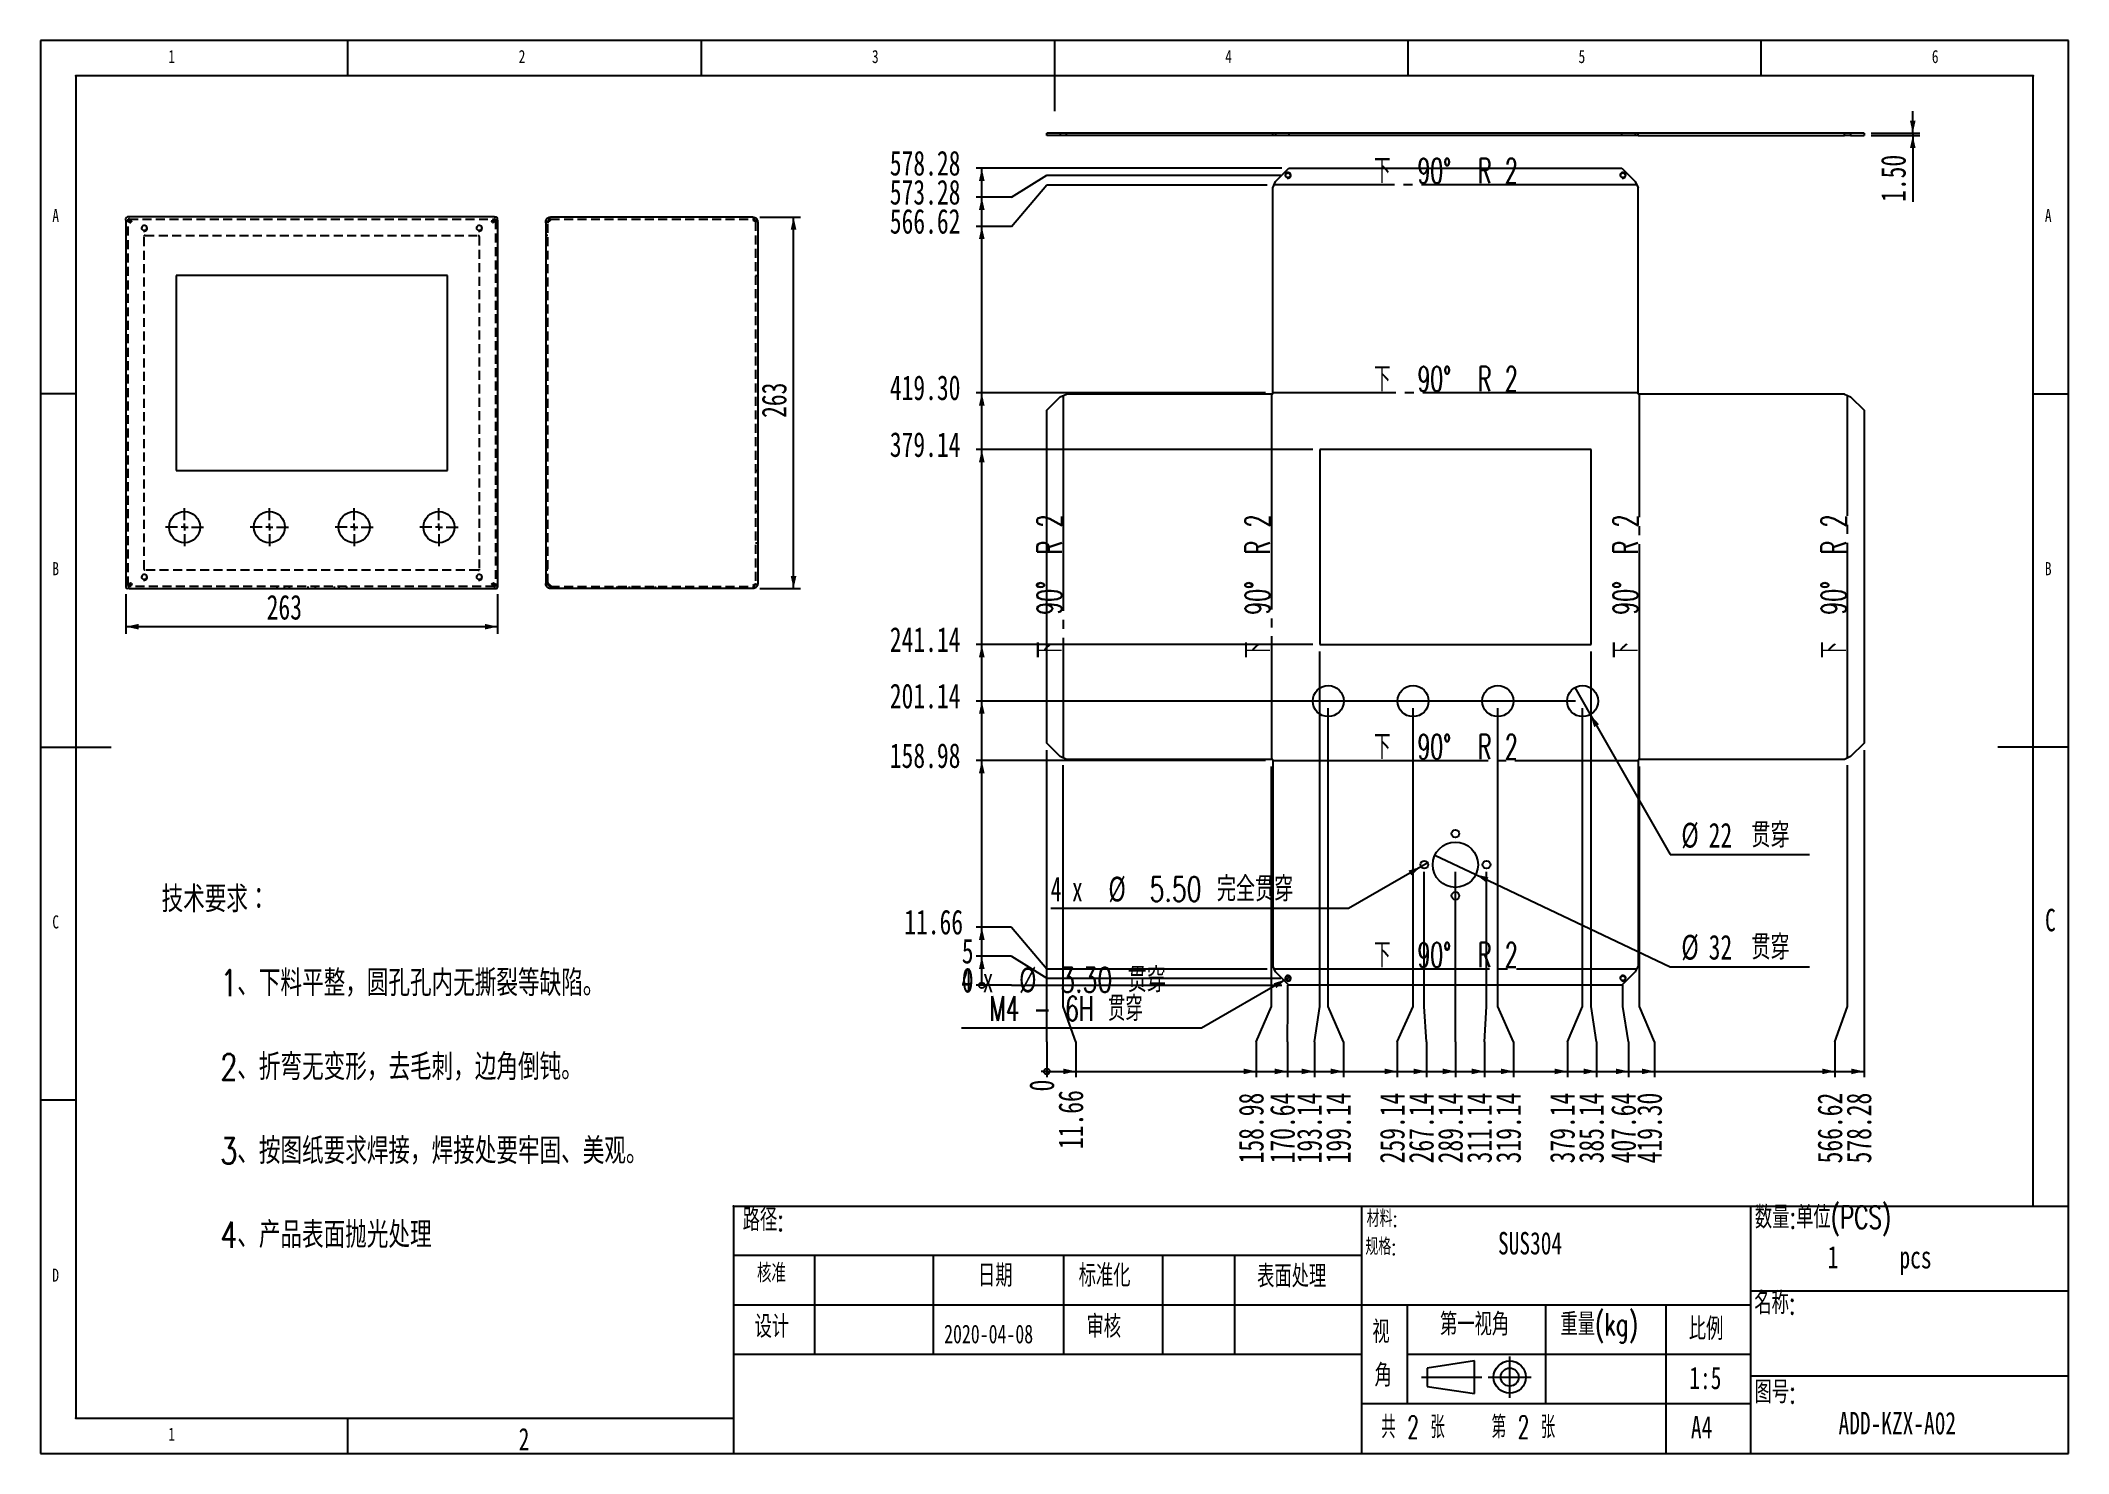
# Model space of a CAD drawing. Extents: x 5 to 292, y 5 to 205.
import ezdxf

# ---------------------------------------------------------------- set-up
doc = ezdxf.new("R2010")
doc.units = 0
doc.header["$PDSIZE"] = -1
for name, pattern in [('SLD-中心线', [34.29, 30.48, -1.27, 1.27, -1.27]), ('SLD-实线', [0]), ('SLD-虚线', [1.905, 1.27, -0.635])]:
    doc.linetypes.add(name, pattern=pattern)
doc.layers.get('0').update_dxf_attribs({"linetype": 'CONTINUOUS'})
doc.layers.add('FORMAT', color=8, linetype='SLD-实线')
doc.layers.add('尺寸线', color=3, linetype='SLD-实线')
doc.styles.add('SLDTEXTSTYLE0', font='TXT', dxfattribs={"width": 0.75, "bigfont": 'bigfont'})
doc.styles.add('SLDTEXTSTYLE1', font='TXT', dxfattribs={"width": 0.75})
doc.styles.add('SLDTEXTSTYLE2', font='TXT', dxfattribs={"width": 0.7})
doc.styles.add('SLDTEXTSTYLE3', font='TXT', dxfattribs={"width": 0.7, "bigfont": 'bigfont'})
doc.styles.add('SLDTEXTSTYLE4', font='TXT', dxfattribs={"width": 0.585714, "bigfont": 'bigfont'})
doc.styles.add('SLDTEXTSTYLE5', font='TXT', dxfattribs={"width": 0.633333})
doc.styles.add('SLDTEXTSTYLE6', font='TXT', dxfattribs={"width": 0.64, "bigfont": 'bigfont'})
doc.styles.add('SLDTEXTSTYLE7', font='TXT', dxfattribs={"width": 0.609091, "bigfont": 'bigfont'})
doc.dimstyles.new('SLDDIMSTYLE0', dxfattribs={"dimtxt": 3.5, "dimasz": 1.8, "dimexe": 0, "dimexo": 0.0625, "dimgap": 0.875, "dimtad": 1, "dimlfac": 5, "dimrnd": 1e-09, "dimzin": 12, "dimtxsty": 'SLDTEXTSTYLE2', "dimsah": 1, "dimcen": 0.09, "dimazin": 3, "dimtfac": 1, "dimtofl": 0, "dimtmove": 0, "dimatfit": 3, "dimtolj": 1, "dimtzin": 12})
doc.dimstyles.new('SLDDIMSTYLE1', dxfattribs={"dimtxt": 3.5, "dimasz": 0.266667, "dimexe": 0, "dimexo": 0.0625, "dimgap": 0.875, "dimtad": 0, "dimtih": 1, "dimtoh": 1, "dimdec": 0, "dimlfac": 5, "dimrnd": 1e-09, "dimtxsty": 'SLDTEXTSTYLE2', "dimblk1": 'ORIGIN', "dimblk2": 'ORIGIN', "dimsah": 1, "dimcen": 0.09, "dimazin": 3, "dimtfac": 1, "dimtdec": 0, "dimtofl": 0, "dimtmove": 0, "dimatfit": 3, "dimtolj": 1, "dimtzin": 12})
doc.dimstyles.new('SLDDIMSTYLE2', dxfattribs={"dimtxt": 3.5, "dimasz": 1.8, "dimexe": 0, "dimexo": 0.0625, "dimgap": 0.875, "dimtad": 0, "dimtih": 1, "dimtoh": 1, "dimlfac": 5, "dimrnd": 1e-09, "dimzin": 12, "dimtxsty": 'SLDTEXTSTYLE2', "dimsah": 1, "dimcen": 0.09, "dimazin": 3, "dimtfac": 1, "dimtofl": 0, "dimtmove": 0, "dimatfit": 3, "dimtolj": 1, "dimtzin": 12})
doc.dimstyles.new('SLDDIMSTYLE3', dxfattribs={"dimtxt": 3.5, "dimasz": 1.8, "dimexe": 0, "dimexo": 0.0625, "dimgap": 0.875, "dimtad": 0, "dimtih": 1, "dimtoh": 1, "dimlfac": 5, "dimrnd": 1e-09, "dimzin": 4, "dimtxsty": 'SLDTEXTSTYLE2', "dimsah": 1, "dimcen": 0.09, "dimazin": 3, "dimtfac": 1, "dimtofl": 0, "dimtmove": 0, "dimatfit": 3, "dimtolj": 1, "dimtzin": 12})
doc.dimstyles.new('SLDDIMSTYLE4', dxfattribs={"dimtxt": 3.5, "dimasz": 1.8, "dimexe": 0, "dimexo": 0.0625, "dimgap": 0.875, "dimtad": 0, "dimtih": 1, "dimtoh": 1, "dimlfac": 5, "dimrnd": 1e-09, "dimzin": 12, "dimtxsty": 'SLDTEXTSTYLE2', "dimblk1": 'NONE', "dimsah": 1, "dimcen": 0, "dimazin": 3, "dimtfac": 1, "dimtmove": 0, "dimatfit": 3, "dimtolj": 1, "dimtzin": 12})
doc.dimstyles.new('SLDDIMSTYLE5', dxfattribs={"dimtxt": 3.5, "dimasz": 1.8, "dimexe": 0, "dimexo": 0.0625, "dimgap": 0.875, "dimtad": 0, "dimtih": 1, "dimtoh": 1, "dimlfac": 5, "dimrnd": 1e-09, "dimzin": 4, "dimtxsty": 'SLDTEXTSTYLE2', "dimblk1": 'NONE', "dimsah": 1, "dimcen": 0, "dimazin": 3, "dimtfac": 1, "dimtmove": 0, "dimatfit": 3, "dimtolj": 1, "dimtzin": 12})
doc.dimstyles.new('SLDDIMSTYLE6', dxfattribs={"dimtxt": 3.5, "dimasz": 1.8, "dimexe": 0, "dimexo": 0.0625, "dimgap": 0.875, "dimtad": 1, "dimlfac": 5, "dimrnd": 1e-09, "dimzin": 4, "dimtxsty": 'SLDTEXTSTYLE2', "dimsah": 1, "dimcen": 0.09, "dimazin": 3, "dimtfac": 1, "dimtmove": 0, "dimatfit": 3, "dimtolj": 1, "dimtzin": 12})

msp = doc.modelspace()

# ---------------------------------------------------------------- texts
at = {"color": 7, "linetype": 'CONTINUOUS'}
for s, insert, char_height, attachment_point, style in [('1', (23.0833, 203.668), 1.8521, 1, 'SLDTEXTSTYLE1'), ('2', (72.6667, 203.668), 1.8521, 1, 'SLDTEXTSTYLE1'), ('3', (122.6667, 203.668), 1.8521, 1, 'SLDTEXTSTYLE1'), ('4', (172.6667, 203.668), 1.8521, 1, 'SLDTEXTSTYLE1'), ('5', (222.6667, 203.668), 1.8521, 1, 'SLDTEXTSTYLE1'), ('6', (272.6667, 203.668), 1.8521, 1, 'SLDTEXTSTYLE1'), ('\\M+189BA  90\\M+1818B  R 2', (203.8889, 188.3097), 3.5, 2, 'SLDTEXTSTYLE7'), ('A', (6.6667, 181.168), 1.8521, 1, 'SLDTEXTSTYLE1'), ('A', (288.6667, 181.168), 1.8521, 1, 'SLDTEXTSTYLE1'), ('\\M+189BA  90\\M+1818B  R 2', (203.8889, 158.8458), 3.5, 2, 'SLDTEXTSTYLE7'), ('B', (6.6667, 131.168), 1.8521, 1, 'SLDTEXTSTYLE1'), ('B', (288.6667, 131.168), 1.8521, 1, 'SLDTEXTSTYLE1'), ('\\M+189BA  90\\M+1818B  R 2', (203.8889, 106.7818), 3.5, 2, 'SLDTEXTSTYLE7'), ('C', (6.6667, 81.168), 1.8521, 1, 'SLDTEXTSTYLE1'), ('C', (288.6927, 82.0911), 3.175, 1, 'SLDTEXTSTYLE2'), ('\\M+189BA  90\\M+1818B  R 2', (203.8889, 77.3179), 3.5, 2, 'SLDTEXTSTYLE7'), ('\\M+19094\\M+197CA:单\\M+188CA(PCS)', (247.6262, 40.0202), 3.175, 1, 'SLDTEXTSTYLE3'), ('\\M+19848\\M+18C61:', (107.2916, 39.658), 3.175, 2, 'SLDTEXTSTYLE3'), ('\\M+18DDE\\M+197BF:', (192.6789, 39.4487), 2.38125, 1, 'SLDTEXTSTYLE3'), ('\\M+18A6A\\M+18F79', (108.4372, 31.8642), 2.645833, 2, 'SLDTEXTSTYLE3'), ('\\M+193FA\\M+18AFA', (140.1172, 31.7737), 3.175, 2, 'SLDTEXTSTYLE3'), ('标\\M+18F79\\M+189BB', (155.5905, 31.7737), 3.175, 2, 'SLDTEXTSTYLE3'), ('\\M+1955C\\M+196CA处\\M+1979D', (182.0683, 31.6812), 3.175, 2, 'SLDTEXTSTYLE3'), ('D', (6.6667, 31.168), 1.8521, 1, 'SLDTEXTSTYLE1'), ('\\M+196BC\\M+18FCC:', (247.5432, 27.8896), 3.175, 1, 'SLDTEXTSTYLE3'), ('设计', (108.5079, 24.5469), 3.175, 2, 'SLDTEXTSTYLE3'), ('审\\M+18A6A', (155.4651, 24.5688), 3.175, 2, 'SLDTEXTSTYLE3'), ('视', (194.7085, 23.809), 3.175, 2, 'SLDTEXTSTYLE3'), ('\\M+191E6\\M+188EA视\\M+18A70', (207.9516, 24.8742), 3.175, 2, 'SLDTEXTSTYLE3'), ('\\M+18F64\\M+197CA(kg)', (225.6024, 24.8742), 3.175, 2, 'SLDTEXTSTYLE3'), ('\\M+194E4\\M+197E1', (240.7185, 24.2439), 3.175, 2, 'SLDTEXTSTYLE3'), ('\\M+18A70', (195.0199, 17.6507), 3.175, 2, 'SLDTEXTSTYLE3'), ('1:5', (240.6163, 17.2812), 3.175, 2, 'SLDTEXTSTYLE2'), ('图\\M+18D86:', (247.5671, 15.2877), 3.175, 1, 'SLDTEXTSTYLE3'), ('1', (23.0833, 8.668), 1.8521, 1, 'SLDTEXTSTYLE1'), ('\\M+18BA4 2 张    \\M+191E6 2 张', (194.7387, 10.3152), 3.175, 1, 'SLDTEXTSTYLE4'), ('A4', (238.5714, 10.3152), 3.175, 1, 'SLDTEXTSTYLE2'), ('ADD-KZX-A02', (267.7802, 10.8745), 3.175, 2, 'SLDTEXTSTYLE2'), ('2', (72.6667, 8.6095), 3.175, 1, 'SLDTEXTSTYLE2')]:
    msp.add_mtext(s, dxfattribs=dict(at, insert=insert, char_height=char_height, attachment_point=attachment_point, style=style))
at = {"color": 7, "linetype": 'CONTINUOUS', "char_height": 3.5, "attachment_point": 2, "rotation": 90, "style": 'SLDTEXTSTYLE7'}
for insert in [(146.0289, 127.747), (175.4929, 127.747), (227.5568, 127.747), (257.0208, 127.747)]:
    msp.add_mtext('\\M+189BA  90\\M+1818B  R 2', dxfattribs=dict(at, insert=insert))
at = {"layer": 'FORMAT'}
for s, insert, char_height, attachment_point, style in [('规\\M+18A69:', (192.4921, 35.4706), 2.38125, 1, 'SLDTEXTSTYLE3'), ('SUS304', (211.2664, 36.3454), 3.175, 1, 'SLDTEXTSTYLE2'), ('1', (257.9064, 34.3676), 3.175, 1, 'SLDTEXTSTYLE2'), ('pcs', (268.0911, 34.3676), 3.175, 1, 'SLDTEXTSTYLE2'), ('2020-04-08', (139.1779, 23.2347), 2.64583, 2, 'SLDTEXTSTYLE2')]:
    msp.add_mtext(s, dxfattribs=dict(at, insert=insert, char_height=char_height, attachment_point=attachment_point, style=style))

# ---------------------------------------------------------------- blocks, each defined once
blk = doc.blocks.new('工程图7')
at = {"color": 179, "linetype": 'SLD-实线'}
blk.add_line((0, 28), (0, 0), dxfattribs=at)
blk = doc.blocks.new('块1')
at = {"color": 179, "linetype": 'SLD-实线'}
blk.add_line((0, 0), (90, 0), dxfattribs=at)
blk = doc.blocks.new('工程图55')
at = {"color": 179, "linetype": 'SLD-实线'}
for p, q in [((292, 205), (5, 205)), ((5, 205), (5, 5)), ((48.5, 200), (48.5, 205)), ((98.5, 205), (98.5, 200)), ((148.5, 205), (148.5, 195)), ((198.5, 205), (198.5, 200)), ((248.5, 200), (248.5, 205)), ((292, 5), (292, 205)), ((287, 200), (10, 200)), ((10, 200), (10, 10)), ((287, 40), (287, 200)), ((10, 155), (5, 155)), ((287, 155), (292, 155)), ((5, 105), (15, 105)), ((292, 105), (282, 105)), ((10, 55), (5, 55)), ((10, 10), (103.06, 10)), ((48.5, 5), (48.5, 10)), ((5, 5), (292, 5))]:
    blk.add_line(p, q, dxfattribs=at)
blk = doc.blocks.new('块8')
at = {"color": 179, "linetype": 'SLD-中心线'}
for p, q in [((12.44, 5.86), (12.44, 0)), ((0, 2.91), (8.52, 2.91)), ((9.42, 2.93), (15.53, 2.93))]:
    blk.add_line(p, q, dxfattribs=at)
at = {"color": 179, "linetype": 'SLD-实线'}
for p, q in [((7.49, 5.22), (0.81, 4.21)), ((0.81, 4.21), (0.81, 1.62)), ((7.49, 0.61), (7.49, 5.22)), ((0.81, 1.62), (7.49, 0.61))]:
    blk.add_line(p, q, dxfattribs=at)
at = {"layer": 'FORMAT'}
for radius in [2.28, 1.28]:
    blk.add_circle((12.48, 2.93), radius, dxfattribs=at)
blk = doc.blocks.new('SW_NOTE_0')
at = {"layer": '尺寸线', "color": 0, "attachment_point": 1, "style": 'SLDTEXTSTYLE0'}
for s, insert, char_height in [('\\M+18B5A术\\M+19776\\M+18B81\\M+18146', (0, 4.77), 3.7042), ('1\\M+18141\\M+189BA\\M+197BF\\M+195BD\\M+190AE\\M+18143圆\\M+18D45\\M+18D45\\M+193E0\\M+19DD9\\M+19D99\\M+197F4\\M+19399\\M+1E39E\\M+1E89C\\M+18142', (8.33, -7.1), 3.70417), ('2\\M+18141\\M+190DC\\M+19C5E\\M+19DD9变\\M+18C60\\M+18143\\M+18B8E\\M+196D1\\M+18E68\\M+18143边\\M+18A70\\M+1937C钝\\M+18142', (8.33, -18.98), 3.70417), ('3\\M+18141\\M+188C2图纸\\M+19776\\M+18B81焊\\M+190DA\\M+18143焊\\M+190DA处\\M+19776\\M+19853\\M+18CC5\\M+18141\\M+194FC观\\M+18142', (8.33, -30.86), 3.70417), ('4\\M+18141产\\M+19569\\M+1955C\\M+196CA\\M+19D65\\M+18CF5处\\M+1979D', (8.33, -42.74), 3.7042)]:
    blk.add_mtext(s, dxfattribs=dict(at, insert=insert, char_height=char_height))
blk = doc.blocks.new('_D')
at = {"layer": '尺寸线'}
for p, q in [((17.08, 126.62), (17.08, 121.03)), ((69.68, 126.62), (69.68, 121.03)), ((69.68, 122.03), (17.08, 122.03))]:
    blk.add_line(p, q, dxfattribs=at)
for points in [[(17.08, 122.03), (18.88, 121.63), (18.88, 122.43)], [(69.68, 122.03), (67.88, 122.43), (67.88, 121.63)]]:
    blk.add_solid(points, dxfattribs=at)
at = {"layer": '尺寸线', "insert": (37, 126.54), "char_height": 3.5, "attachment_point": 1, "style": 'SLDTEXTSTYLE2'}
blk.add_mtext('263', dxfattribs=at)
blk = doc.blocks.new('SW_CENTERMARKSYMBOL_0')
at = {"layer": '尺寸线', "color": 0}
for p, q in [((-1, 0), (-2.7, 0)), ((0, 0), (-0.5, 0)), ((0, 1), (0, 2.7)), ((0, 0), (0, 0.5)), ((0, 0), (0, -0.5)), ((0, 0), (0.5, 0)), ((1, 0), (2.7, 0)), ((0, -1), (0, -2.7))]:
    blk.add_line(p, q, dxfattribs=at)
blk = doc.blocks.new('SW_CENTERMARKSYMBOL_1')
at = {"layer": '尺寸线', "color": 0}
for p, q in [((-1, 0), (-2.7, 0)), ((0, 0), (-0.5, 0)), ((0, 1), (0, 2.7)), ((0, 0), (0, 0.5)), ((0, 0), (0, -0.5)), ((0, 0), (0.5, 0)), ((1, 0), (2.7, 0)), ((0, -1), (0, -2.7))]:
    blk.add_line(p, q, dxfattribs=at)
blk = doc.blocks.new('SW_CENTERMARKSYMBOL_2')
at = {"layer": '尺寸线', "color": 0}
for p, q in [((-1, 0), (-2.7, 0)), ((0, 0), (-0.5, 0)), ((0, 1), (0, 2.7)), ((0, 0), (0, 0.5)), ((0, 0), (0, -0.5)), ((0, 0), (0.5, 0)), ((1, 0), (2.7, 0)), ((0, -1), (0, -2.7))]:
    blk.add_line(p, q, dxfattribs=at)
blk = doc.blocks.new('SW_CENTERMARKSYMBOL_3')
at = {"layer": '尺寸线', "color": 0}
for p, q in [((-1, 0), (-2.7, 0)), ((0, 0), (-0.5, 0)), ((0, 1), (0, 2.7)), ((0, 0), (0, 0.5)), ((0, 0), (0, -0.5)), ((0, 0), (0.5, 0)), ((1, 0), (2.7, 0)), ((0, -1), (0, -2.7))]:
    blk.add_line(p, q, dxfattribs=at)
blk = doc.blocks.new('_D_1')
at = {"layer": '尺寸线'}
for p, q in [((106.79, 180.02), (112.57, 180.02)), ((111.57, 127.42), (111.57, 180.02)), ((106.79, 127.42), (112.57, 127.42))]:
    blk.add_line(p, q, dxfattribs=at)
for points in [[(111.57, 180.02), (111.17, 178.22), (111.97, 178.22)], [(111.57, 127.42), (111.97, 129.22), (111.17, 129.22)]]:
    blk.add_solid(points, dxfattribs=at)
at = {"layer": '尺寸线', "insert": (107.06, 151.58), "char_height": 3.5, "attachment_point": 1, "rotation": 90, "style": 'SLDTEXTSTYLE2'}
blk.add_mtext('263', dxfattribs=at)
blk = doc.blocks.new('_ORIGIN')
at = {"color": 0, "linetype": 'BYBLOCK'}
blk.add_line((0, 0), (-1, 0), dxfattribs=at)
blk.add_circle((0, 0), 0.5, dxfattribs=at)
blk = doc.blocks.new('_D_2')
at = {"layer": '尺寸线'}
for p, q in [((147.41, 68.28), (147.41, 104.54)), ((147.41, 63.28), (147.41, 68.28)), ((147.41, 63.28), (147.41, 58.28))]:
    blk.add_line(p, q, dxfattribs=at)
at = {"layer": '尺寸线', "xscale": 0.8, "yscale": 0.8}
blk.add_blockref('_ORIGIN', (147.41, 59.08), dxfattribs=at)
at = {"layer": '尺寸线', "insert": (144.94, 56.24), "char_height": 3.5, "attachment_point": 1, "rotation": 90, "style": 'SLDTEXTSTYLE2'}
blk.add_mtext('0', dxfattribs=at)
blk = doc.blocks.new('_D_3')
at = {"layer": '尺寸线'}
for p, q in [((149.74, 68.28), (149.74, 102.44)), ((151.53, 63.28), (149.74, 68.28)), ((151.53, 63.28), (151.53, 58.28)), ((147.41, 59.08), (151.53, 59.08))]:
    blk.add_line(p, q, dxfattribs=at)
blk.add_solid([(151.53, 59.08), (149.73, 59.48), (149.73, 58.68)], dxfattribs=at)
at = {"layer": '尺寸线', "insert": (149.05, 48.09), "char_height": 3.5, "attachment_point": 1, "rotation": 90, "style": 'SLDTEXTSTYLE2'}
blk.add_mtext('11.66', dxfattribs=at)
blk = doc.blocks.new('_D_4')
at = {"layer": '尺寸线'}
for p, q in [((179.21, 68.28), (179.21, 102.24)), ((177.05, 63.28), (179.21, 68.28)), ((177.05, 63.28), (177.05, 58.28)), ((151.53, 59.08), (177.05, 59.08))]:
    blk.add_line(p, q, dxfattribs=at)
blk.add_solid([(177.05, 59.08), (175.25, 59.48), (175.25, 58.68)], dxfattribs=at)
at = {"layer": '尺寸线', "insert": (174.58, 46.06), "char_height": 3.5, "attachment_point": 1, "rotation": 90, "style": 'SLDTEXTSTYLE2'}
blk.add_mtext('158.98', dxfattribs=at)
blk = doc.blocks.new('_D_5')
at = {"layer": '尺寸线'}
for p, q in [((181.54, 68.28), (181.54, 71.27)), ((181.48, 63.28), (181.54, 68.28)), ((181.48, 63.28), (181.48, 58.28)), ((177.05, 59.08), (181.48, 59.08))]:
    blk.add_line(p, q, dxfattribs=at)
blk.add_solid([(181.48, 59.08), (179.68, 59.48), (179.68, 58.68)], dxfattribs=at)
at = {"layer": '尺寸线', "insert": (179, 46.06), "char_height": 3.5, "attachment_point": 1, "rotation": 90, "style": 'SLDTEXTSTYLE2'}
blk.add_mtext('170.64', dxfattribs=at)
blk = doc.blocks.new('_D_6')
at = {"layer": '尺寸线'}
for p, q in [((186.04, 68.28), (186.04, 118.5)), ((185.28, 63.28), (186.04, 68.28)), ((185.28, 63.28), (185.28, 58.28)), ((181.48, 59.08), (185.28, 59.08))]:
    blk.add_line(p, q, dxfattribs=at)
blk.add_solid([(185.28, 59.08), (183.48, 59.48), (183.48, 58.68)], dxfattribs=at)
at = {"layer": '尺寸线', "insert": (182.81, 46.06), "char_height": 3.5, "attachment_point": 1, "rotation": 90, "style": 'SLDTEXTSTYLE2'}
blk.add_mtext('193.14', dxfattribs=at)
blk = doc.blocks.new('_D_7')
at = {"layer": '尺寸线'}
for p, q in [((187.24, 68.28), (187.24, 110.5)), ((189.4, 63.28), (187.24, 68.28)), ((189.4, 63.28), (189.4, 58.28)), ((185.28, 59.08), (189.4, 59.08))]:
    blk.add_line(p, q, dxfattribs=at)
blk.add_solid([(189.4, 59.08), (187.6, 59.48), (187.6, 58.68)], dxfattribs=at)
at = {"layer": '尺寸线', "insert": (186.92, 46.06), "char_height": 3.5, "attachment_point": 1, "rotation": 90, "style": 'SLDTEXTSTYLE2'}
blk.add_mtext('199.14', dxfattribs=at)
blk = doc.blocks.new('_D_8')
at = {"layer": '尺寸线'}
for p, q in [((199.24, 68.28), (199.24, 110.5)), ((197.01, 63.28), (199.24, 68.28)), ((197.01, 63.28), (197.01, 58.28)), ((189.4, 59.08), (197.01, 59.08))]:
    blk.add_line(p, q, dxfattribs=at)
blk.add_solid([(197.01, 59.08), (195.21, 59.48), (195.21, 58.68)], dxfattribs=at)
at = {"layer": '尺寸线', "insert": (194.54, 46.06), "char_height": 3.5, "attachment_point": 1, "rotation": 90, "style": 'SLDTEXTSTYLE2'}
blk.add_mtext('259.14', dxfattribs=at)
blk = doc.blocks.new('_D_9')
at = {"layer": '尺寸线'}
for p, q in [((200.84, 68.28), (200.84, 87.33)), ((201.13, 63.28), (200.84, 68.28)), ((201.13, 63.28), (201.13, 58.28)), ((197.01, 59.08), (201.13, 59.08))]:
    blk.add_line(p, q, dxfattribs=at)
blk.add_solid([(201.13, 59.08), (199.33, 59.48), (199.33, 58.68)], dxfattribs=at)
at = {"layer": '尺寸线', "insert": (198.65, 46.06), "char_height": 3.5, "attachment_point": 1, "rotation": 90, "style": 'SLDTEXTSTYLE2'}
blk.add_mtext('267.14', dxfattribs=at)
blk = doc.blocks.new('_D_10')
at = {"layer": '尺寸线'}
for p, q in [((205.24, 68.28), (205.24, 87.33)), ((205.24, 63.28), (205.24, 68.28)), ((205.24, 63.28), (205.24, 58.28)), ((201.13, 59.08), (205.24, 59.08))]:
    blk.add_line(p, q, dxfattribs=at)
blk.add_solid([(205.24, 59.08), (203.44, 59.48), (203.44, 58.68)], dxfattribs=at)
at = {"layer": '尺寸线', "insert": (202.77, 46.06), "char_height": 3.5, "attachment_point": 1, "rotation": 90, "style": 'SLDTEXTSTYLE2'}
blk.add_mtext('289.14', dxfattribs=at)
blk = doc.blocks.new('_D_11')
at = {"layer": '尺寸线'}
for p, q in [((209.64, 68.28), (209.64, 87.33)), ((209.35, 63.28), (209.64, 68.28)), ((209.35, 63.28), (209.35, 58.28)), ((205.24, 59.08), (209.35, 59.08))]:
    blk.add_line(p, q, dxfattribs=at)
blk.add_solid([(209.35, 59.08), (207.55, 59.48), (207.55, 58.68)], dxfattribs=at)
at = {"layer": '尺寸线', "insert": (206.88, 46.06), "char_height": 3.5, "attachment_point": 1, "rotation": 90, "style": 'SLDTEXTSTYLE2'}
blk.add_mtext('311.14', dxfattribs=at)
blk = doc.blocks.new('_D_12')
at = {"layer": '尺寸线'}
for p, q in [((211.24, 68.28), (211.24, 110.5)), ((213.47, 63.28), (211.24, 68.28)), ((213.47, 63.28), (213.47, 58.28)), ((209.35, 59.08), (213.47, 59.08))]:
    blk.add_line(p, q, dxfattribs=at)
blk.add_solid([(213.47, 59.08), (211.67, 59.48), (211.67, 58.68)], dxfattribs=at)
at = {"layer": '尺寸线', "insert": (210.99, 46.06), "char_height": 3.5, "attachment_point": 1, "rotation": 90, "style": 'SLDTEXTSTYLE2'}
blk.add_mtext('319.14', dxfattribs=at)
blk = doc.blocks.new('_D_13')
at = {"layer": '尺寸线'}
for p, q in [((223.24, 68.28), (223.24, 110.5)), ((221.08, 63.28), (223.24, 68.28)), ((221.08, 63.28), (221.08, 58.28)), ((213.47, 59.08), (221.08, 59.08))]:
    blk.add_line(p, q, dxfattribs=at)
blk.add_solid([(221.08, 59.08), (219.28, 59.48), (219.28, 58.68)], dxfattribs=at)
at = {"layer": '尺寸线', "insert": (218.61, 46.06), "char_height": 3.5, "attachment_point": 1, "rotation": 90, "style": 'SLDTEXTSTYLE2'}
blk.add_mtext('379.14', dxfattribs=at)
blk = doc.blocks.new('_D_14')
at = {"layer": '尺寸线'}
for p, q in [((224.44, 68.28), (224.44, 118.5)), ((225.2, 63.28), (224.44, 68.28)), ((225.2, 63.28), (225.2, 58.28)), ((221.08, 59.08), (225.2, 59.08))]:
    blk.add_line(p, q, dxfattribs=at)
blk.add_solid([(225.2, 59.08), (223.4, 59.48), (223.4, 58.68)], dxfattribs=at)
at = {"layer": '尺寸线', "insert": (222.72, 46.06), "char_height": 3.5, "attachment_point": 1, "rotation": 90, "style": 'SLDTEXTSTYLE2'}
blk.add_mtext('385.14', dxfattribs=at)
blk = doc.blocks.new('_D_15')
at = {"layer": '尺寸线'}
for p, q in [((228.94, 68.28), (228.94, 71.27)), ((229.75, 63.28), (228.94, 68.28)), ((229.75, 63.28), (229.75, 58.28)), ((225.2, 59.08), (229.75, 59.08))]:
    blk.add_line(p, q, dxfattribs=at)
blk.add_solid([(229.75, 59.08), (227.95, 59.48), (227.95, 58.68)], dxfattribs=at)
at = {"layer": '尺寸线', "insert": (227.27, 46.06), "char_height": 3.5, "attachment_point": 1, "rotation": 90, "style": 'SLDTEXTSTYLE2'}
blk.add_mtext('407.64', dxfattribs=at)
blk = doc.blocks.new('_D_16')
at = {"layer": '尺寸线'}
for p, q in [((231.27, 68.28), (231.27, 102.24)), ((233.43, 63.28), (231.27, 68.28)), ((233.43, 63.28), (233.43, 58.28)), ((229.75, 59.08), (233.43, 59.08))]:
    blk.add_line(p, q, dxfattribs=at)
blk.add_solid([(233.43, 59.08), (231.63, 59.48), (231.63, 58.68)], dxfattribs=at)
at = {"layer": '尺寸线', "insert": (230.95, 46.06), "char_height": 3.5, "attachment_point": 1, "rotation": 90, "style": 'SLDTEXTSTYLE2'}
blk.add_mtext('419.30', dxfattribs=at)
blk = doc.blocks.new('_D_17')
at = {"layer": '尺寸线'}
for p, q in [((260.74, 68.28), (260.74, 102.44)), ((258.95, 63.28), (260.74, 68.28)), ((258.95, 63.28), (258.95, 58.28)), ((233.43, 59.08), (258.95, 59.08))]:
    blk.add_line(p, q, dxfattribs=at)
blk.add_solid([(258.95, 59.08), (257.15, 59.48), (257.15, 58.68)], dxfattribs=at)
at = {"layer": '尺寸线', "insert": (256.48, 46.06), "char_height": 3.5, "attachment_point": 1, "rotation": 90, "style": 'SLDTEXTSTYLE2'}
blk.add_mtext('566.62', dxfattribs=at)
blk = doc.blocks.new('_D_18')
at = {"layer": '尺寸线'}
for p, q in [((263.07, 104.54), (263.07, 58.28)), ((258.95, 59.08), (263.07, 59.08))]:
    blk.add_line(p, q, dxfattribs=at)
blk.add_solid([(263.07, 59.08), (261.27, 59.48), (261.27, 58.68)], dxfattribs=at)
at = {"layer": '尺寸线', "insert": (260.59, 46.06), "char_height": 3.5, "attachment_point": 1, "rotation": 90, "style": 'SLDTEXTSTYLE2'}
blk.add_mtext('578.28', dxfattribs=at)
blk = doc.blocks.new('_D_19')
at = {"layer": '尺寸线'}
for p, q in [((142.41, 71.27), (137.41, 71.27)), ((142.41, 71.27), (147.41, 71.27)), ((147.41, 71.27), (180.68, 71.27))]:
    blk.add_line(p, q, dxfattribs=at)
at = {"layer": '尺寸线', "xscale": 0.8, "yscale": 0.8}
blk.add_blockref('_ORIGIN', (138.21, 71.27), dxfattribs=at)
at = {"layer": '尺寸线', "insert": (135.38, 73.75), "char_height": 3.5, "attachment_point": 1, "style": 'SLDTEXTSTYLE2'}
blk.add_mtext('0', dxfattribs=at)
blk = doc.blocks.new('_D_20')
at = {"layer": '尺寸线'}
for p, q in [((142.41, 75.38), (137.41, 75.38)), ((138.21, 71.27), (138.21, 75.38)), ((142.41, 75.38), (147.41, 72.27)), ((147.41, 72.27), (180.54, 72.27))]:
    blk.add_line(p, q, dxfattribs=at)
blk.add_solid([(138.21, 75.38), (137.81, 73.58), (138.61, 73.58)], dxfattribs=at)
at = {"layer": '尺寸线', "insert": (135.38, 77.86), "char_height": 3.5, "attachment_point": 1, "style": 'SLDTEXTSTYLE2'}
blk.add_mtext('5', dxfattribs=at)
blk = doc.blocks.new('_D_21')
at = {"layer": '尺寸线'}
for p, q in [((142.41, 79.5), (137.41, 79.5)), ((138.21, 75.38), (138.21, 79.5)), ((142.41, 79.5), (147.41, 73.6)), ((147.41, 73.6), (178.58, 73.6))]:
    blk.add_line(p, q, dxfattribs=at)
blk.add_solid([(138.21, 79.5), (137.81, 77.7), (138.61, 77.7)], dxfattribs=at)
at = {"layer": '尺寸线', "insert": (127.23, 81.97), "char_height": 3.5, "attachment_point": 1, "style": 'SLDTEXTSTYLE2'}
blk.add_mtext('11.66', dxfattribs=at)
blk = doc.blocks.new('_D_22')
at = {"layer": '尺寸线'}
for p, q in [((178.38, 103.07), (137.41, 103.07)), ((138.21, 79.5), (138.21, 103.07))]:
    blk.add_line(p, q, dxfattribs=at)
blk.add_solid([(138.21, 103.07), (137.81, 101.27), (138.61, 101.27)], dxfattribs=at)
at = {"layer": '尺寸线', "insert": (125.19, 105.54), "char_height": 3.5, "attachment_point": 1, "style": 'SLDTEXTSTYLE2'}
blk.add_mtext('158.98', dxfattribs=at)
blk = doc.blocks.new('_D_23')
at = {"layer": '尺寸线'}
for p, q in [((222.24, 111.5), (137.41, 111.5)), ((138.21, 103.07), (138.21, 111.5))]:
    blk.add_line(p, q, dxfattribs=at)
blk.add_solid([(138.21, 111.5), (137.81, 109.7), (138.61, 109.7)], dxfattribs=at)
at = {"layer": '尺寸线', "insert": (125.19, 113.97), "char_height": 3.5, "attachment_point": 1, "style": 'SLDTEXTSTYLE2'}
blk.add_mtext('201.14', dxfattribs=at)
blk = doc.blocks.new('_D_24')
at = {"layer": '尺寸线'}
for p, q in [((185.04, 119.5), (137.41, 119.5)), ((138.21, 111.5), (138.21, 119.5))]:
    blk.add_line(p, q, dxfattribs=at)
blk.add_solid([(138.21, 119.5), (137.81, 117.7), (138.61, 117.7)], dxfattribs=at)
at = {"layer": '尺寸线', "insert": (125.19, 121.97), "char_height": 3.5, "attachment_point": 1, "style": 'SLDTEXTSTYLE2'}
blk.add_mtext('241.14', dxfattribs=at)
blk = doc.blocks.new('_D_25')
at = {"layer": '尺寸线'}
for p, q in [((185.04, 147.1), (137.41, 147.1)), ((138.21, 119.5), (138.21, 147.1))]:
    blk.add_line(p, q, dxfattribs=at)
blk.add_solid([(138.21, 147.1), (137.81, 145.3), (138.61, 145.3)], dxfattribs=at)
at = {"layer": '尺寸线', "insert": (125.19, 149.57), "char_height": 3.5, "attachment_point": 1, "style": 'SLDTEXTSTYLE2'}
blk.add_mtext('379.14', dxfattribs=at)
blk = doc.blocks.new('_D_26')
at = {"layer": '尺寸线'}
for p, q in [((178.38, 155.13), (137.41, 155.13)), ((138.21, 147.1), (138.21, 155.13))]:
    blk.add_line(p, q, dxfattribs=at)
blk.add_solid([(138.21, 155.13), (137.81, 153.33), (138.61, 153.33)], dxfattribs=at)
at = {"layer": '尺寸线', "insert": (125.19, 157.61), "char_height": 3.5, "attachment_point": 1, "style": 'SLDTEXTSTYLE2'}
blk.add_mtext('419.30', dxfattribs=at)
blk = doc.blocks.new('_D_27')
at = {"layer": '尺寸线'}
for p, q in [((142.41, 178.7), (147.41, 184.59)), ((147.41, 184.59), (178.58, 184.59)), ((142.41, 178.7), (137.41, 178.7)), ((138.21, 155.13), (138.21, 178.7))]:
    blk.add_line(p, q, dxfattribs=at)
blk.add_solid([(138.21, 178.7), (137.81, 176.9), (138.61, 176.9)], dxfattribs=at)
at = {"layer": '尺寸线', "insert": (125.19, 181.17), "char_height": 3.5, "attachment_point": 1, "style": 'SLDTEXTSTYLE2'}
blk.add_mtext('566.62', dxfattribs=at)
blk = doc.blocks.new('_D_28')
at = {"layer": '尺寸线'}
for p, q in [((142.41, 182.81), (147.41, 185.93)), ((147.41, 185.93), (180.54, 185.93)), ((142.41, 182.81), (137.41, 182.81)), ((138.21, 178.7), (138.21, 182.81))]:
    blk.add_line(p, q, dxfattribs=at)
blk.add_solid([(138.21, 182.81), (137.81, 181.01), (138.61, 181.01)], dxfattribs=at)
at = {"layer": '尺寸线', "insert": (125.19, 185.29), "char_height": 3.5, "attachment_point": 1, "style": 'SLDTEXTSTYLE2'}
blk.add_mtext('573.28', dxfattribs=at)
blk = doc.blocks.new('_D_29')
at = {"layer": '尺寸线'}
for p, q in [((180.68, 186.93), (137.41, 186.93)), ((138.21, 182.81), (138.21, 186.93))]:
    blk.add_line(p, q, dxfattribs=at)
blk.add_solid([(138.21, 186.93), (137.81, 185.13), (138.61, 185.13)], dxfattribs=at)
at = {"layer": '尺寸线', "insert": (125.19, 189.4), "char_height": 3.5, "attachment_point": 1, "style": 'SLDTEXTSTYLE2'}
blk.add_mtext('578.28', dxfattribs=at)
blk = doc.blocks.new('_D_30')
at = {"layer": '尺寸线'}
for p, q in [((222.15, 113.41), (224.33, 109.59)), ((224.33, 109.59), (235.63, 89.76)), ((235.63, 89.76), (255.34, 89.76))]:
    blk.add_line(p, q, dxfattribs=at)
blk.add_solid([(224.33, 109.59), (224.87, 107.82), (225.57, 108.22)], dxfattribs=at)
at = {"layer": '尺寸线', "char_height": 3.5, "attachment_point": 1}
for s, insert, style in [('%%c', (237.21, 94.27), 'SLDTEXTSTYLE2'), ('22', (241.08, 94.27), 'SLDTEXTSTYLE2'), ('贯\\M+190FA', (247.13, 94.27), 'SLDTEXTSTYLE3')]:
    blk.add_mtext(s, dxfattribs=dict(at, insert=insert, style=style))
blk = doc.blocks.new('_NONE')
blk = doc.blocks.new('_D_31')
at = {"layer": '尺寸线'}
for p, q in [((202.35, 89.71), (208.13, 86.96)), ((208.13, 86.96), (235.63, 73.9)), ((235.63, 73.9), (255.34, 73.9))]:
    blk.add_line(p, q, dxfattribs=at)
blk.add_solid([(208.13, 86.96), (209.58, 85.83), (209.93, 86.55)], dxfattribs=at)
at = {"layer": '尺寸线', "char_height": 3.5, "attachment_point": 1}
for s, insert, style in [('%%c', (237.21, 78.41), 'SLDTEXTSTYLE2'), ('32', (241.08, 78.41), 'SLDTEXTSTYLE2'), ('贯\\M+190FA', (247.13, 78.41), 'SLDTEXTSTYLE3')]:
    blk.add_mtext(s, dxfattribs=dict(at, insert=insert, style=style))
blk = doc.blocks.new('_D_32')
at = {"layer": '尺寸线'}
for p, q in [((200.36, 88.06), (190.09, 82.13)), ((201.32, 88.61), (200.36, 88.06)), ((190.09, 82.13), (147.97, 82.13))]:
    blk.add_line(p, q, dxfattribs=at)
blk.add_solid([(200.36, 88.06), (198.61, 87.51), (199.01, 86.81)], dxfattribs=at)
at = {"layer": '尺寸线', "char_height": 3.5, "attachment_point": 1}
for s, insert, style in [('4 x', (147.97, 86.64), 'SLDTEXTSTYLE5'), ('%%c', (156.12, 86.64), 'SLDTEXTSTYLE2'), ('5.50 \\M+18AAE\\M+19153贯\\M+190FA', (161.96, 86.64), 'SLDTEXTSTYLE3')]:
    blk.add_mtext(s, dxfattribs=dict(at, insert=insert, style=style))
blk = doc.blocks.new('_D_33')
at = {"layer": '尺寸线'}
for p, q in [((181.25, 72.11), (169.31, 65.21)), ((181.83, 72.44), (181.25, 72.11)), ((169.31, 65.21), (135.33, 65.21))]:
    blk.add_line(p, q, dxfattribs=at)
blk.add_solid([(181.25, 72.11), (179.5, 71.55), (179.9, 70.86)], dxfattribs=at)
at = {"layer": '尺寸线', "char_height": 3.5, "attachment_point": 1}
for s, insert, style in [('4 x', (135.33, 73.79), 'SLDTEXTSTYLE5'), ('%%c', (143.48, 73.79), 'SLDTEXTSTYLE2'), ('3.30 贯\\M+190FA', (149.32, 73.79), 'SLDTEXTSTYLE3'), ('M4 - 6H 贯\\M+190FA', (139.31, 69.72), 'SLDTEXTSTYLE6')]:
    blk.add_mtext(s, dxfattribs=dict(at, insert=insert, style=style))
blk = doc.blocks.new('_D_34')
at = {"layer": '尺寸线'}
for p, q in [((269.97, 191.87), (269.97, 194.99)), ((264.07, 191.87), (270.97, 191.87)), ((264.07, 191.57), (270.97, 191.57)), ((269.97, 191.87), (269.97, 191.57)), ((269.97, 191.57), (269.97, 182.16))]:
    blk.add_line(p, q, dxfattribs=at)
for points in [[(269.97, 191.87), (270.37, 193.67), (269.57, 193.67)], [(269.97, 191.57), (269.57, 189.77), (270.37, 189.77)]]:
    blk.add_solid(points, dxfattribs=at)
at = {"layer": '尺寸线', "insert": (265.46, 182.16), "char_height": 3.5, "attachment_point": 1, "rotation": 90, "style": 'SLDTEXTSTYLE2'}
blk.add_mtext('1.50', dxfattribs=at)

# ---------------------------------------------------------------- dimensions: what is measured, and where the dimension line sits
at = {"layer": '尺寸线'}
for base, p1, p2, dimstyle, picture, middle in [((269.9722, 191.5677), (263.0682, 191.8677), (263.0682, 191.5677), 'SLDDIMSTYLE6', '_D_34', (269.9722, 186.2298)), ((111.5732, 180.0231), (105.7905, 127.4231), (105.7905, 180.0231), 'SLDDIMSTYLE0', '_D_1', (111.5732, 154.6334))]:
    dim = msp.add_linear_dim(base=base, p1=p1, p2=p2, angle=90, dimstyle=dimstyle, dxfattribs=at)
    dim.commit()
    dim.dimension.update_dxf_attribs({"geometry": picture, "text_midpoint": middle, "dimtype": 160})
for feature_location, offset, dtype, origin, dimstyle, picture, middle in [((181.6817, 186.9262), (-44.2693, 0), 0, (181.6817, 71.2705), 'SLDDIMSTYLE2', '_D_29', (131.302, 186.9262)), ((181.5403, 185.9262), (-44.1279, -3.1143), 0, (181.6817, 71.2705), 'SLDDIMSTYLE2', '_D_28', (131.302, 182.8119)), ((179.5817, 184.5943), (-42.1693, -5.8967), 0, (181.6817, 71.2705), 'SLDDIMSTYLE2', '_D_27', (131.302, 178.6975)), ((179.3817, 155.1303), (-41.9693, 0), 0, (181.6817, 71.2705), 'SLDDIMSTYLE3', '_D_26', (131.302, 155.1303)), ((186.0403, 147.0983), (-48.6279, 0), 0, (181.6817, 71.2705), 'SLDDIMSTYLE2', '_D_25', (131.302, 147.0983)), ((186.0403, 119.4983), (-48.6279, 0), 0, (181.6817, 71.2705), 'SLDDIMSTYLE2', '_D_24', (131.302, 119.4983)), ((186.0403, 119.4983), (-0.7588, -61.2196), 1, (147.4124, 105.5398), 'SLDDIMSTYLE2', '_D_6', (185.2815, 52.1684)), ((224.4403, 119.4983), (0.7588, -61.2196), 1, (147.4124, 105.5398), 'SLDDIMSTYLE2', '_D_14', (225.1991, 52.1684)), ((223.2403, 111.4983), (-85.8279, 0), 0, (181.6817, 71.2705), 'SLDDIMSTYLE2', '_D_23', (131.302, 111.4983)), ((187.2403, 111.4983), (2.1555, -53.2196), 1, (147.4124, 105.5398), 'SLDDIMSTYLE2', '_D_7', (189.3958, 52.1684)), ((199.2403, 111.4983), (-2.2287, -53.2196), 1, (147.4124, 105.5398), 'SLDDIMSTYLE2', '_D_8', (197.0116, 52.1684)), ((211.2403, 111.4983), (2.2287, -53.2196), 1, (147.4124, 105.5398), 'SLDDIMSTYLE2', '_D_12', (213.469, 52.1684)), ((223.2403, 111.4983), (-2.1555, -53.2196), 1, (147.4124, 105.5398), 'SLDDIMSTYLE2', '_D_13', (221.0848, 52.1684)), ((179.3817, 103.0664), (-41.9693, 0), 0, (181.6817, 71.2705), 'SLDDIMSTYLE2', '_D_22', (131.302, 103.0664)), ((147.4124115466, 105.5397645812), (0, -47.260981994), 1, (147.4124115466, 105.5397645812), 'SLDDIMSTYLE1', '_D_2', (147.4124115466, 57.2603798385)), ((149.7444, 103.4398), (1.7824, -45.161), 1, (147.4124, 105.5398), 'SLDDIMSTYLE2', '_D_3', (151.5268, 53.1868)), ((179.2083, 103.2398), (-2.1555, -44.961), 1, (147.4124, 105.5398), 'SLDDIMSTYLE2', '_D_4', (177.0528, 52.1684)), ((181.5403, 72.2705), (-0.0648, -13.9917), 1, (147.4124, 105.5398), 'SLDDIMSTYLE2', '_D_5', (181.4755, 52.1684)), ((200.8403, 88.3344), (0.2857, -30.0556), 1, (147.4124, 105.5398), 'SLDDIMSTYLE2', '_D_9', (201.1259, 52.1684)), ((205.2403, 88.3344), (0, -30.0556), 1, (147.4124, 105.5398), 'SLDDIMSTYLE2', '_D_10', (205.2403, 52.1684)), ((209.6403, 88.3344), (-0.2857, -30.0556), 1, (147.4124, 105.5398), 'SLDDIMSTYLE2', '_D_11', (209.3546, 52.1684)), ((228.9403, 72.2705), (0.8085, -13.9917), 1, (147.4124, 105.5398), 'SLDDIMSTYLE2', '_D_15', (229.7488, 52.1684)), ((231.2723, 103.2398), (2.1555, -44.961), 1, (147.4124, 105.5398), 'SLDDIMSTYLE3', '_D_16', (233.4278, 52.1684)), ((260.7362, 103.4398), (-1.7824, -45.161), 1, (147.4124, 105.5398), 'SLDDIMSTYLE2', '_D_17', (258.9538, 52.1684)), ((263.0682, 105.5398), (0, -47.261), 1, (147.4124, 105.5398), 'SLDDIMSTYLE2', '_D_18', (263.0682, 52.1684)), ((179.5817, 73.6024), (-42.1693, 5.8967), 0, (181.6817, 71.2705), 'SLDDIMSTYLE2', '_D_21', (132.3204, 79.4992)), ((181.5403, 72.2705), (-44.1279, 3.1143), 0, (181.6817, 71.2705), 'SLDDIMSTYLE2', '_D_20', (136.394, 75.3848)), ((181.6817088623, 71.2704672655), (-44.2692973157, 0), 0, (181.6817088623, 71.2704672655), 'SLDDIMSTYLE1', '_D_19', (136.3940087978, 71.2704672655))]:
    dim = msp.add_ordinate_dim(feature_location=feature_location, offset=offset, dtype=dtype, origin=origin, dimstyle=dimstyle, dxfattribs=at)
    dim.commit()
    dim.dimension.update_dxf_attribs({"geometry": picture, "text_midpoint": middle})
dim = msp.add_linear_dim(base=(17.0828, 122.0285), p1=(69.6828, 127.6231), p2=(17.0828, 127.6231), dimstyle='SLDDIMSTYLE0', dxfattribs=at)
dim.commit()
dim.dimension.update_dxf_attribs({"geometry": '_D', "text_midpoint": (40.0518, 122.0285), "dimtype": 160})
for p1, p2, text, dimstyle, picture, middle in [((222.1512, 113.4099), (224.3293, 109.5868), '<> 贯穿', 'SLDDIMSTYLE4', '_D_30', (246.2772, 92.2957)), ((202.35, 89.7077), (208.1306, 86.9611), '<> 贯穿', 'SLDDIMSTYLE4', '_D_31', (246.2772, 76.4338)), ((201.3166, 88.6094), (200.364, 88.0594), '4 x <> 完全贯穿\\P', 'SLDDIMSTYLE5', '_D_32', (168.241, 84.3804)), ((181.8261, 72.4355), (181.2545, 72.1055), '4 x <> 贯穿\\PM4 - 6H 贯穿\\P', 'SLDDIMSTYLE5', '_D_33', (151.5268, 69.4943))]:
    dim = msp.add_diameter_dim_2p(p1=p1, p2=p2, text=text, dimstyle=dimstyle, dxfattribs=at)
    dim.commit()
    dim.dimension.update_dxf_attribs({"geometry": picture, "text_midpoint": middle, "dimtype": 163})

# ---------------------------------------------------------------- linework, layer by layer
at = {"color": 7, "linetype": 'SLD-实线'}
for p, q in [((147.4124, 191.5677), (147.4124, 191.8677)), ((149.3124, 191.8677), (147.4124, 191.8677)), ((149.3124, 191.5677), (147.4124, 191.5677)), ((149.3124, 191.8677), (149.3124, 191.5677)), ((150.1764, 191.8677), (149.3124, 191.8677)), ((150.1764, 191.5677), (149.3124, 191.5677)), ((150.1764, 191.5677), (150.1764, 191.8677)), ((179.3817, 191.8677), (150.1764, 191.8677)), ((179.3817, 191.5677), (150.1764, 191.5677)), ((179.3817, 191.5677), (179.3817, 191.8677)), ((179.7817, 191.8677), (179.3817, 191.8677)), ((179.7817, 191.5677), (179.3817, 191.5677)), ((179.7817, 191.8677), (179.7817, 191.5677)), ((181.6817, 191.8677), (179.7817, 191.8677)), ((181.6817, 191.5677), (179.7817, 191.5677)), ((181.6817, 191.8677), (181.6817, 191.5677)), ((228.7989, 191.8677), (181.6817, 191.8677)), ((228.7989, 191.5677), (181.6817, 191.5677)), ((228.7989, 191.5677), (228.7989, 191.8677)), ((230.6989, 191.8677), (228.7989, 191.8677)), ((230.6989, 191.5677), (228.7989, 191.5677)), ((230.6989, 191.8677), (230.6989, 191.5677)), ((231.0989, 191.8677), (230.6989, 191.8677)), ((231.0989, 191.5677), (230.6989, 191.5677)), ((231.0989, 191.5677), (231.0989, 191.8677)), ((260.3042, 191.8677), (231.0989, 191.8677)), ((231.0989, 191.5677), (260.3042, 191.5677)), ((260.3042, 191.5677), (260.3042, 191.8677)), ((261.1682, 191.8677), (260.3042, 191.8677)), ((261.1682, 191.5677), (260.3042, 191.5677)), ((261.1682, 191.8677), (261.1682, 191.5677)), ((263.0682, 191.8677), (261.1682, 191.8677)), ((261.1682, 191.5677), (263.0682, 191.5677)), ((263.0682, 191.8677), (263.0682, 191.5677)), ((179.7817, 185.0262), (181.6817, 186.9262)), ((181.6817, 186.9262), (228.7989, 186.9262)), ((228.7989, 186.9262), (230.6989, 185.0262)), ((179.3817, 184.1623), (179.7817, 185.0262)), ((179.3817, 154.9569), (179.3817, 184.1623)), ((230.6989, 185.0262), (231.0989, 184.1623)), ((231.0989, 154.9569), (231.0989, 184.1623)), ((17.0828, 179.5817), (17.0828, 179.8231)), ((17.0828, 179.5817), (17.0828, 127.8645)), ((17.5242, 180.0231), (17.2828, 180.0231)), ((69.2414, 180.0231), (17.5242, 180.0231)), ((69.2414, 180.0231), (69.4828, 180.0231)), ((69.6828, 179.5817), (69.6828, 179.8231)), ((69.6828, 179.5817), (69.6828, 127.8645)), ((76.4905, 179.1817), (76.4905, 179.3231)), ((76.4905, 179.1817), (76.4905, 128.2645)), ((76.4905, 178.8231), (76.7905, 178.8231)), ((76.4905, 178.8231), (76.7905, 178.8231)), ((76.4905, 178.0231), (76.7905, 178.0231)), ((76.4905, 178.0231), (76.7905, 178.0231)), ((77.1905, 180.0231), (105.7905, 180.0231)), ((106.4905, 179.3231), (106.4905, 128.1231)), ((62.5828, 171.7231), (24.1828, 171.7231)), ((24.1828, 171.7231), (24.1828, 144.1231)), ((62.5828, 144.1231), (62.5828, 171.7231)), ((147.4124, 152.6569), (149.3124, 154.5569)), ((147.4124, 105.5398), (147.4124, 152.6569)), ((149.3124, 154.5569), (150.1764, 154.9569)), ((179.3817, 154.9569), (150.1764, 154.9569)), ((260.3042, 154.9569), (231.0989, 154.9569)), ((260.3042, 154.9569), (261.1682, 154.5569)), ((261.1682, 154.5569), (263.0682, 152.6569)), ((263.0682, 152.6569), (263.0682, 105.5398)), ((224.4403, 147.0983), (186.0403, 147.0983)), ((186.0403, 147.0983), (186.0403, 119.4983)), ((224.4403, 119.4983), (224.4403, 147.0983)), ((24.1828, 144.1231), (62.5828, 144.1231)), ((76.4905, 129.4231), (76.7905, 129.4231)), ((76.4905, 129.4231), (76.7905, 129.4231)), ((17.0828, 127.8645), (17.0828, 127.6231)), ((17.5242, 127.4231), (17.2828, 127.4231)), ((17.5242, 127.4231), (69.2414, 127.4231)), ((69.2414, 127.4231), (69.4828, 127.4231)), ((69.6828, 127.8645), (69.6828, 127.6231)), ((76.4905, 128.6231), (76.7905, 128.6231)), ((76.4905, 128.6231), (76.7905, 128.6231)), ((76.4905, 128.2645), (76.4905, 128.1231)), ((105.7905, 127.4231), (77.1905, 127.4231)), ((186.0403, 119.4983), (224.4403, 119.4983)), ((149.3124, 103.6398), (147.4124, 105.5398)), ((150.1764, 103.2398), (149.3124, 103.6398)), ((261.1682, 103.6398), (260.3042, 103.2398)), ((263.0682, 105.5398), (261.1682, 103.6398)), ((179.3817, 103.2398), (150.1764, 103.2398)), ((179.3817, 103.2398), (179.3817, 74.0344)), ((260.3042, 103.2398), (231.0989, 103.2398)), ((231.0989, 103.2398), (231.0989, 74.0344)), ((179.7817, 73.1705), (179.3817, 74.0344)), ((181.6817, 71.2705), (179.7817, 73.1705)), ((230.6989, 73.1705), (228.7989, 71.2705)), ((231.0989, 74.0344), (230.6989, 73.1705)), ((228.7989, 71.2705), (181.6817, 71.2705)), ((103.0572, 40), (292, 40)), ((103.0572, 40), (103.0572, 5)), ((192, 5), (192, 40)), ((247, 40), (247, 5)), ((192, 33), (103.0572, 33)), ((114.5475, 33), (114.5475, 19)), ((131.3171, 33), (131.3171, 19)), ((149.7947, 33), (149.7947, 19)), ((173.9982, 33), (173.9982, 19)), ((192, 26), (103.0572, 26)), ((247, 26), (192, 26)), ((198.3933, 26), (198.3933, 12)), ((218, 26), (218, 12)), ((235, 26), (235, 5)), ((192, 19), (103.0572, 19)), ((247, 19), (198.3933, 19)), ((247, 12), (192, 12))]:
    msp.add_line(p, q, dxfattribs=at)
at = {"color": 7, "linetype": 'SLD-中心线'}
for p, q in [((230.8989, 184.5943), (179.5817, 184.5943)), ((231.0989, 155.1303), (179.3817, 155.1303)), ((149.7444, 154.7569), (149.7444, 103.4398)), ((179.2083, 154.9569), (179.2083, 103.2398)), ((231.2723, 103.2398), (231.2723, 154.9569)), ((260.7362, 103.4398), (260.7362, 154.7569)), ((179.3817, 103.0664), (231.0989, 103.0664)), ((179.5817, 73.6024), (230.8989, 73.6024))]:
    msp.add_line(p, q, dxfattribs=at)
at = {"color": 7, "linetype": 'SLD-虚线'}
for p, q in [((17.3828, 179.5817), (17.3828, 179.7231)), ((17.5242, 179.7231), (17.3828, 179.7231)), ((17.3828, 127.8645), (17.3828, 179.5817)), ((17.5242, 179.7231), (69.2414, 179.7231)), ((69.2414, 179.7231), (69.3828, 179.7231)), ((69.3828, 179.5817), (69.3828, 179.7231)), ((69.3828, 179.5817), (69.3828, 127.8645)), ((76.7905, 178.7531), (76.4905, 178.7531)), ((76.4905, 178.0931), (76.7905, 178.0931)), ((76.5185, 179.5076), (76.5042, 179.4605)), ((76.7905, 179.1817), (76.7905, 179.3231)), ((76.7905, 128.2645), (76.7905, 179.1817)), ((76.9325, 179.6226), (76.9078, 179.606)), ((77.1905, 179.7231), (105.7905, 179.7231)), ((106.1905, 179.3231), (106.1905, 128.1231)), ((19.8242, 177.4231), (19.6828, 177.4231)), ((19.6828, 177.2817), (19.6828, 177.4231)), ((19.6828, 130.1645), (19.6828, 177.2817)), ((19.8242, 177.4231), (66.9414, 177.4231)), ((66.9414, 177.4231), (67.0828, 177.4231)), ((67.0828, 177.2817), (67.0828, 177.4231)), ((67.0828, 177.2817), (67.0828, 130.1645)), ((76.7905, 177.4231), (76.4905, 177.4231)), ((106.1905, 171.7231), (106.4905, 171.7231)), ((106.1905, 144.1231), (106.4905, 144.1231)), ((106.4905, 138.3231), (106.1905, 138.3231)), ((106.1905, 133.9231), (106.4905, 133.9231)), ((19.6828, 130.1645), (19.6828, 130.0231)), ((19.8242, 130.0231), (19.6828, 130.0231)), ((66.9414, 130.0231), (19.8242, 130.0231)), ((66.9414, 130.0231), (67.0828, 130.0231)), ((67.0828, 130.1645), (67.0828, 130.0231)), ((76.7905, 130.0231), (76.4905, 130.0231)), ((76.7905, 129.3531), (76.4905, 129.3531)), ((17.3828, 127.8645), (17.3828, 127.7231)), ((17.5242, 127.7231), (17.3828, 127.7231)), ((69.2414, 127.7231), (17.5242, 127.7231)), ((38.4328, 127.7231), (38.4328, 127.4231)), ((39.5328, 127.4231), (39.5328, 127.7231)), ((40.1828, 127.7231), (40.1828, 127.4231)), ((42.8328, 127.7231), (42.8328, 127.4231)), ((43.9328, 127.4231), (43.9328, 127.7231)), ((46.5828, 127.4231), (46.5828, 127.7231)), ((47.2328, 127.7231), (47.2328, 127.4231)), ((48.3328, 127.4231), (48.3328, 127.7231)), ((69.2414, 127.7231), (69.3828, 127.7231)), ((69.3828, 127.8645), (69.3828, 127.7231)), ((76.4905, 128.6931), (76.7905, 128.6931)), ((76.5333, 127.9079), (76.5438, 127.8553)), ((76.7905, 128.2645), (76.7905, 128.1231)), ((77.1905, 127.7231), (105.7905, 127.7231)), ((86.5405, 127.7231), (86.5405, 127.4231)), ((87.6405, 127.4231), (87.6405, 127.7231)), ((88.2905, 127.7231), (88.2905, 127.4231)), ((90.9405, 127.7231), (90.9405, 127.4231)), ((92.0405, 127.4231), (92.0405, 127.7231)), ((94.6905, 127.4231), (94.6905, 127.7231)), ((95.3405, 127.7231), (95.3405, 127.4231)), ((96.4405, 127.4231), (96.4405, 127.7231))]:
    msp.add_line(p, q, dxfattribs=at)
at = {"color": 7, "linetype": 'SLD-实线'}
for centre, radius in [((181.5403, 185.9262), 0.33), ((228.9403, 185.9262), 0.33), ((25.3828, 136.1231), 2.2), ((37.3828, 136.1231), 2.2), ((49.3828, 136.1231), 2.2), ((61.3828, 136.1231), 2.2), ((187.2403, 111.4983), 2.2), ((199.2403, 111.4983), 2.2), ((211.2403, 111.4983), 2.2), ((223.2403, 111.4983), 2.2), ((205.2403, 92.7344), 0.55), ((205.2403, 88.3344), 3.2), ((200.8403, 88.3344), 0.55), ((209.6403, 88.3344), 0.55), ((205.2403, 83.9344), 0.55), ((181.5403, 72.2705), 0.33), ((228.9403, 72.2705), 0.33)]:
    msp.add_circle(centre, radius, dxfattribs=at)
at = {"color": 7, "linetype": 'SLD-虚线'}
for centre in [(19.6828, 178.4231), (67.0828, 178.4231), (19.6828, 129.0231), (67.0828, 129.0231)]:
    msp.add_circle(centre, 0.33, dxfattribs=at)
at = {"color": 7, "linetype": 'SLD-实线'}
for centre, radius, start, end in [((181.5403, 185.9262), 0.4, 255, 195), ((228.9403, 185.9262), 0.4, 255, 195), ((17.2828, 179.8231), 0.2, 90, 180), ((19.6828, 178.4231), 0.4, 255, 195), ((67.0828, 178.4231), 0.4, 255, 195), ((69.4828, 179.8231), 0.2, 0, 90), ((19.6828, 129.0231), 0.4, 255, 195), ((67.0828, 129.0231), 0.4, 255, 195), ((17.2828, 127.6231), 0.2, 180, 270), ((69.4828, 127.6231), 0.2, 270, 0), ((181.5403, 72.2705), 0.4, 255, 195), ((228.9403, 72.2705), 0.4, 255, 195)]:
    msp.add_arc(centre, radius, start, end, dxfattribs=at)
for points, knots in [([(17.0828, 179.5817), (17.0828, 179.5708), (17.0873, 179.5601), (17.1051, 179.5387), (17.1185, 179.5278), (17.1361, 179.517)], [0, 0, 0, 0, 0.125, 0.125, 0.250000102, 0.250000102, 0.250000102, 0.250000102]), ([(17.3933, 179.4203), (17.4314, 179.4095), (17.4723, 179.3986), (17.5986, 179.3664), (17.6904, 179.3448), (17.7828, 179.3231)], [0.625000079, 0.625000079, 0.625000079, 0.625000079, 0.75, 0.75, 1, 1, 1, 1]), ([(17.6214, 179.9047), (17.6106, 179.9302), (17.5997, 179.9521), (17.5676, 180.0046), (17.546, 180.0231), (17.5242, 180.0231)], [0.624999873, 0.624999873, 0.624999873, 0.624999873, 0.75, 0.75, 1, 1, 1, 1]), ([(17.7828, 179.3231), (17.7719, 179.3693), (17.7613, 179.4148), (17.7398, 179.5042), (17.729, 179.5485), (17.7182, 179.591)], [0, 0, 0, 0, 0.125, 0.125, 0.250000161, 0.250000161, 0.250000161, 0.250000161]), ([(69.08, 179.7126), (69.0692, 179.6746), (69.0583, 179.6336), (69.0261, 179.5073), (69.0046, 179.4155), (68.9828, 179.3231)], [0.624999899, 0.624999899, 0.624999899, 0.624999899, 0.75, 0.75, 1, 1, 1, 1]), ([(68.9828, 179.3231), (69.029, 179.334), (69.0745, 179.3447), (69.1639, 179.3661), (69.2082, 179.3769), (69.2507, 179.3877)], [0, 0, 0, 0, 0.125, 0.125, 0.24999921, 0.24999921, 0.24999921, 0.24999921]), ([(69.2414, 180.0231), (69.2305, 180.0231), (69.2198, 180.0186), (69.1984, 180.0008), (69.1876, 179.9874), (69.1768, 179.9698)], [0, 0, 0, 0, 0.125, 0.125, 0.25000012, 0.25000012, 0.25000012, 0.25000012]), ([(69.5644, 179.4845), (69.5899, 179.4953), (69.6118, 179.5062), (69.6643, 179.5384), (69.6828, 179.5599), (69.6828, 179.5817)], [0.625000632, 0.625000632, 0.625000632, 0.625000632, 0.75, 0.75, 1, 1, 1, 1]), ([(76.4905, 179.3231), (76.4905, 179.406), (76.5053, 179.4898), (76.5505, 179.6097), (76.5694, 179.6488), (76.6145, 179.7232), (76.6407, 179.7586), (76.7007, 179.8252), (76.7351, 179.8567), (76.811, 179.9132), (76.8529, 179.9382), (76.9417, 179.9792), (76.9898, 179.9956), (77.0637, 180.012), (77.0887, 180.0161), (77.1392, 180.0217), (77.165, 180.0231), (77.1905, 180.0231)], [0, 0, 0, 0, 0.25, 0.25, 0.375, 0.375, 0.5, 0.5, 0.625, 0.625, 0.75, 0.75, 0.875, 0.875, 0.9375, 0.9375, 1, 1, 1, 1]), ([(76.4905, 179.1817), (76.4905, 179.1985), (76.4951, 179.2151), (76.5128, 179.2482), (76.5262, 179.2649), (76.5438, 179.2817)], [0, 0, 0, 0, 0.125, 0.125, 0.250000561, 0.250000561, 0.250000561, 0.250000561]), ([(105.7905, 180.0231), (105.816, 180.0231), (105.8419, 180.0217), (105.8924, 180.0161), (105.9174, 180.0119), (105.9668, 180.001), (105.9913, 179.9941), (106.0386, 179.9781), (106.0616, 179.969), (106.1725, 179.9178), (106.2502, 179.8586), (106.3403, 179.7587), (106.3664, 179.7235), (106.4115, 179.6492), (106.4305, 179.61), (106.4605, 179.5303), (106.4718, 179.4895), (106.4868, 179.407), (106.4905, 179.3647), (106.4905, 179.3231)], [0, 0, 0, 0, 0.0625, 0.0625, 0.125, 0.125, 0.1875, 0.1875, 0.25, 0.25, 0.5, 0.5, 0.625, 0.625, 0.75, 0.75, 0.875, 0.875, 1, 1, 1, 1]), ([(105.7905, 179.5817), (105.8368, 179.5708), (105.8822, 179.5601), (105.9716, 179.5387), (106.016, 179.5278), (106.0584, 179.517)], [0, 0, 0, 0, 0.125, 0.125, 0.250000102, 0.250000102, 0.250000102, 0.250000102]), ([(106.3721, 179.4203), (106.3977, 179.4095), (106.4196, 179.3986), (106.472, 179.3664), (106.4905, 179.3448), (106.4905, 179.3231)], [0.625000079, 0.625000079, 0.625000079, 0.625000079, 0.75, 0.75, 1, 1, 1, 1]), ([(17.2012, 127.9617), (17.1757, 127.9509), (17.1538, 127.94), (17.1013, 127.9079), (17.0828, 127.8863), (17.0828, 127.8645)], [0.624999921, 0.624999921, 0.624999921, 0.624999921, 0.75, 0.75, 1, 1, 1, 1]), ([(17.7828, 128.1231), (17.7366, 128.1122), (17.6911, 128.1015), (17.6017, 128.0801), (17.5574, 128.0693), (17.515, 128.0585)], [0, 0, 0, 0, 0.125, 0.125, 0.250000118, 0.250000118, 0.250000118, 0.250000118]), ([(17.5242, 127.4231), (17.5351, 127.4231), (17.5458, 127.4276), (17.5672, 127.4454), (17.5781, 127.4588), (17.5889, 127.4764)], [0, 0, 0, 0, 0.125, 0.125, 0.250001146, 0.250001146, 0.250001146, 0.250001146]), ([(17.6857, 127.7336), (17.6964, 127.7717), (17.7073, 127.8126), (17.7395, 127.9389), (17.7611, 128.0307), (17.7828, 128.1231)], [0.625001084, 0.625001084, 0.625001084, 0.625001084, 0.75, 0.75, 1, 1, 1, 1]), ([(68.9828, 128.1231), (68.9937, 128.0769), (69.0044, 128.0314), (69.0258, 127.942), (69.0367, 127.8977), (69.0475, 127.8553)], [0, 0, 0, 0, 0.125, 0.125, 0.250000295, 0.250000295, 0.250000295, 0.250000295]), ([(69.3723, 128.026), (69.3343, 128.0367), (69.2933, 128.0476), (69.167, 128.0798), (69.0752, 128.1014), (68.9828, 128.1231)], [0.624998623, 0.624998623, 0.624998623, 0.624998623, 0.75, 0.75, 1, 1, 1, 1]), ([(69.1442, 127.5415), (69.155, 127.516), (69.1659, 127.4941), (69.1981, 127.4416), (69.2197, 127.4231), (69.2414, 127.4231)], [0.624999835, 0.624999835, 0.624999835, 0.624999835, 0.75, 0.75, 1, 1, 1, 1]), ([(69.6828, 127.8645), (69.6828, 127.8754), (69.6783, 127.8861), (69.6605, 127.9075), (69.6471, 127.9184), (69.6295, 127.9292)], [0, 0, 0, 0, 0.125, 0.125, 0.249998714, 0.249998714, 0.249998714, 0.249998714]), ([(77.1905, 127.4231), (77.1388, 127.4231), (77.0883, 127.4288), (76.9896, 127.4507), (76.9416, 127.467), (76.8083, 127.5286), (76.7306, 127.5878), (76.6405, 127.6878), (76.6144, 127.7231), (76.5694, 127.7975), (76.5504, 127.8367), (76.5055, 127.956), (76.4905, 128.0387), (76.4905, 128.1231)], [0, 0, 0, 0, 0.125, 0.125, 0.25, 0.25, 0.5, 0.5, 0.625, 0.625, 0.75, 0.75, 1, 1, 1, 1]), ([(77.1905, 127.8645), (77.1443, 127.8813), (77.0988, 127.8979), (77.0094, 127.9311), (76.9652, 127.9478), (76.9227, 127.9645)], [0, 0, 0, 0, 0.125, 0.125, 0.250000678, 0.250000678, 0.250000678, 0.250000678]), ([(106.4905, 128.1231), (106.4905, 128.0403), (106.4758, 127.9566), (106.4306, 127.8366), (106.4117, 127.7974), (106.3666, 127.723), (106.3404, 127.6876), (106.2803, 127.621), (106.246, 127.5895), (106.1701, 127.533), (106.1282, 127.508), (106.0616, 127.4773), (106.0387, 127.4681), (105.9914, 127.4521), (105.9669, 127.4452), (105.9174, 127.4342), (105.8925, 127.4301), (105.8419, 127.4245), (105.8161, 127.4231), (105.7905, 127.4231)], [0, 0, 0, 0, 0.25, 0.25, 0.375, 0.375, 0.5, 0.5, 0.625, 0.625, 0.75, 0.75, 0.8125, 0.8125, 0.875, 0.875, 0.9375, 0.9375, 1, 1, 1, 1]), ([(106.1801, 127.9617), (106.142, 127.9509), (106.101, 127.94), (105.9747, 127.9079), (105.883, 127.8863), (105.7905, 127.8645)], [0.624999921, 0.624999921, 0.624999921, 0.624999921, 0.75, 0.75, 1, 1, 1, 1]), ([(106.4905, 128.1231), (106.4905, 128.1122), (106.486, 128.1015), (106.4683, 128.0801), (106.4548, 128.0693), (106.4373, 128.0585)], [0, 0, 0, 0, 0.125, 0.125, 0.250000118, 0.250000118, 0.250000118, 0.250000118])]:
    msp.add_open_spline(points, degree=3, knots=knots, dxfattribs=at)
at = {"color": 7, "linetype": 'SLD-虚线'}
for points, knots in [([(17.3828, 179.7231), (17.3828, 179.7231), (17.3866, 179.7192), (17.4013, 179.7046), (17.4119, 179.694), (17.438, 179.6679), (17.4534, 179.6525), (17.487, 179.6189), (17.5054, 179.6005), (17.5635, 179.5423), (17.6052, 179.5007), (17.6711, 179.4349), (17.6933, 179.4128), (17.7379, 179.3683), (17.7606, 179.3457), (17.7828, 179.3231)], [0, 0, 0, 0, 0.125, 0.125, 0.25, 0.25, 0.375, 0.375, 0.5, 0.5, 0.75, 0.75, 0.875, 0.875, 1, 1, 1, 1]), ([(17.5, 179.3816), (17.463, 179.415), (17.4333, 179.4483), (17.3932, 179.515), (17.3828, 179.5483), (17.3828, 179.5817)], [0, 0, 0, 0, 0.5, 0.5, 1, 1, 1, 1]), ([(17.7828, 179.1817), (17.7366, 179.1985), (17.6911, 179.2151), (17.6017, 179.2482), (17.5575, 179.2649), (17.515, 179.2817)], [0, 0, 0, 0, 0.125, 0.125, 0.250000561, 0.250000561, 0.250000561, 0.250000561]), ([(17.6637, 179.4422), (17.6829, 179.423), (17.7214, 179.3846), (17.7605, 179.3451), (17.7803, 179.3256), (17.7805, 179.3254), (17.7809, 179.325), (17.7817, 179.3242), (17.7824, 179.3235), (17.7828, 179.3231)], [0, 0, 0, 0, 0.48921832, 0.97890602, 0.9791448, 0.9800999, 0.98392031, 0.98939566, 1, 1, 1, 1]), ([(17.7242, 179.606), (17.7575, 179.569), (17.7909, 179.5246), (17.8575, 179.4278), (17.8909, 179.3755), (17.9242, 179.3231)], [0, 0, 0, 0, 0.5, 0.5, 1, 1, 1, 1]), ([(68.8414, 179.3231), (68.8582, 179.3693), (68.8748, 179.4148), (68.9079, 179.5042), (68.9246, 179.5485), (68.9414, 179.591)], [0, 0, 0, 0, 0.125, 0.125, 0.250001248, 0.250001248, 0.250001248, 0.250001248]), ([(69.3828, 179.7231), (69.3828, 179.7231), (69.3789, 179.7193), (69.3643, 179.7046), (69.3537, 179.694), (69.3276, 179.6679), (69.3122, 179.6525), (69.2787, 179.6189), (69.2602, 179.6005), (69.202, 179.5424), (69.1604, 179.5007), (69.0946, 179.4348), (69.0725, 179.4127), (69.028, 179.368), (69.0054, 179.3453), (68.9828, 179.3231)], [0, 0, 0, 0, 0.125, 0.125, 0.25, 0.25, 0.375, 0.375, 0.5, 0.5, 0.75, 0.75, 0.875, 0.875, 1, 1, 1, 1]), ([(69.2657, 179.3817), (69.2287, 179.3484), (69.1843, 179.3151), (69.0875, 179.2484), (69.0352, 179.215), (68.9828, 179.1817)], [0, 0, 0, 0, 0.5, 0.5, 1, 1, 1, 1]), ([(69.0413, 179.6059), (69.0747, 179.6429), (69.108, 179.6726), (69.1747, 179.7127), (69.208, 179.7231), (69.2414, 179.7231)], [0, 0, 0, 0, 0.5, 0.5, 1, 1, 1, 1]), ([(76.544, 179.5913), (76.5439, 179.5912), (76.5405, 179.583), (76.5383, 179.5743), (76.5362, 179.5658)], [0, 0, 0, 0, 0.01358282, 1, 1, 1, 1]), ([(77.1905, 179.7231), (77.1583, 179.7231), (77.1271, 179.7193), (77.0665, 179.7046), (77.0381, 179.6941), (76.9859, 179.668), (76.9622, 179.6526), (76.9202, 179.6191), (76.9014, 179.6007), (76.8524, 179.5427), (76.8293, 179.501), (76.8059, 179.4353), (76.8001, 179.4131), (76.7925, 179.3682), (76.7905, 179.3453), (76.7905, 179.3231)], [0, 0, 0, 0, 0.125, 0.125, 0.25, 0.25, 0.375, 0.375, 0.5, 0.5, 0.75, 0.75, 0.875, 0.875, 1, 1, 1, 1]), ([(76.9078, 179.3817), (76.8707, 179.3484), (76.8411, 179.3151), (76.801, 179.2484), (76.7905, 179.215), (76.7905, 179.1817)], [0, 0, 0, 0, 0.5, 0.5, 1, 1, 1, 1]), ([(76.9076, 179.3816), (76.9447, 179.415), (76.989, 179.4483), (77.0858, 179.515), (77.1382, 179.5483), (77.1905, 179.5817)], [0, 0, 0, 0, 0.5, 0.5, 1, 1, 1, 1]), ([(77.1905, 179.5817), (77.1443, 179.5649), (77.0988, 179.5483), (77.0094, 179.5152), (76.9652, 179.4984), (76.9227, 179.4817), (76.9227, 179.4817), (76.9227, 179.4817)], [0, 0, 0, 0, 0.125, 0.125, 0.25, 0.25, 0.250002349, 0.250002349, 0.250002349, 0.250002349]), ([(105.7905, 179.7231), (105.8228, 179.7231), (105.8541, 179.7192), (105.9147, 179.7046), (105.9432, 179.694), (105.9954, 179.6679), (106.0191, 179.6525), (106.0611, 179.6189), (106.0799, 179.6005), (106.1289, 179.5423), (106.152, 179.5007), (106.1753, 179.4349), (106.181, 179.4128), (106.1886, 179.3683), (106.1905, 179.3457), (106.1905, 179.3231)], [0, 0, 0, 0, 0.125, 0.125, 0.25, 0.25, 0.375, 0.375, 0.5, 0.5, 0.75, 0.75, 0.875, 0.875, 1, 1, 1, 1]), ([(106.1801, 179.4845), (106.142, 179.4953), (106.101, 179.5062), (105.9747, 179.5384), (105.883, 179.5599), (105.7905, 179.5817)], [0.625000632, 0.625000632, 0.625000632, 0.625000632, 0.75, 0.75, 1, 1, 1, 1]), ([(106.4905, 179.3231), (106.4905, 179.3693), (106.486, 179.4148), (106.4683, 179.5042), (106.4548, 179.5485), (106.4373, 179.591)], [0, 0, 0, 0, 0.125, 0.125, 0.250000161, 0.250000161, 0.250000161, 0.250000161]), ([(17.3828, 127.7231), (17.3828, 127.7231), (17.3867, 127.7269), (17.4013, 127.7416), (17.4119, 127.7522), (17.438, 127.7783), (17.4534, 127.7937), (17.487, 127.8273), (17.5055, 127.8457), (17.5636, 127.9038), (17.6053, 127.9455), (17.671, 128.0114), (17.6931, 128.0336), (17.7376, 128.0782), (17.7602, 128.1009), (17.7828, 128.1231)], [0, 0, 0, 0, 0.125, 0.125, 0.25, 0.25, 0.375, 0.375, 0.5, 0.5, 0.75, 0.75, 0.875, 0.875, 1, 1, 1, 1]), ([(17.4999, 128.0645), (17.5369, 128.0978), (17.5813, 128.1312), (17.6781, 128.1978), (17.7304, 128.2312), (17.7828, 128.2645)], [0, 0, 0, 0, 0.5, 0.5, 1, 1, 1, 1]), ([(17.7243, 127.8403), (17.6909, 127.8033), (17.6576, 127.7736), (17.5909, 127.7335), (17.5576, 127.7231), (17.5242, 127.7231)], [0, 0, 0, 0, 0.5, 0.5, 1, 1, 1, 1]), ([(17.9242, 128.1231), (17.9074, 128.0769), (17.8909, 128.0314), (17.8577, 127.942), (17.841, 127.8978), (17.8242, 127.8553)], [0, 0, 0, 0, 0.125, 0.125, 0.250000673, 0.250000673, 0.250000673, 0.250000673]), ([(69.0414, 127.8402), (69.0081, 127.8772), (68.9748, 127.9216), (68.9081, 128.0184), (68.8747, 128.0707), (68.8414, 128.1231)], [0, 0, 0, 0, 0.5, 0.5, 1, 1, 1, 1]), ([(68.9828, 128.2645), (69.029, 128.2477), (69.0745, 128.2312), (69.1639, 128.198), (69.2082, 128.1813), (69.2507, 128.1645)], [0, 0, 0, 0, 0.125, 0.125, 0.250000129, 0.250000129, 0.250000129, 0.250000129]), ([(69.3828, 127.7231), (69.3828, 127.7231), (69.379, 127.727), (69.3643, 127.7416), (69.3537, 127.7522), (69.3276, 127.7783), (69.3122, 127.7937), (69.2786, 127.8273), (69.2602, 127.8458), (69.2021, 127.9039), (69.1604, 127.9456), (69.0946, 128.0113), (69.0724, 128.0334), (69.0277, 128.0779), (69.005, 128.1005), (68.9828, 128.1231)], [0, 0, 0, 0, 0.125, 0.125, 0.25, 0.25, 0.375, 0.375, 0.5, 0.5, 0.75, 0.75, 0.875, 0.875, 1, 1, 1, 1]), ([(69.2656, 128.0646), (69.3026, 128.0312), (69.3323, 127.9979), (69.3724, 127.9312), (69.3828, 127.8979), (69.3828, 127.8645)], [0, 0, 0, 0, 0.5, 0.5, 1, 1, 1, 1]), ([(76.4905, 128.2645), (76.4905, 128.2477), (76.4951, 128.2312), (76.5128, 128.198), (76.5262, 128.1813), (76.5438, 128.1645)], [0, 0, 0, 0, 0.125, 0.125, 0.250000129, 0.250000129, 0.250000129, 0.250000129]), ([(76.9078, 128.0645), (76.8707, 128.0978), (76.8411, 128.1312), (76.801, 128.1978), (76.7905, 128.2312), (76.7905, 128.2645)], [0, 0, 0, 0, 0.5, 0.5, 1, 1, 1, 1]), ([(77.1905, 127.7231), (77.1583, 127.7231), (77.1271, 127.727), (77.0665, 127.7415), (77.0381, 127.7522), (76.9859, 127.7782), (76.9622, 127.7936), (76.9202, 127.8271), (76.9014, 127.8456), (76.8524, 127.9036), (76.8293, 127.9452), (76.8059, 128.011), (76.8001, 128.0332), (76.7925, 128.0779), (76.7905, 128.1005), (76.7905, 128.1231)], [0, 0, 0, 0, 0.125, 0.125, 0.25, 0.25, 0.375, 0.375, 0.5, 0.5, 0.75, 0.75, 0.875, 0.875, 1, 1, 1, 1]), ([(76.821, 127.97), (76.821, 127.97), (76.8303, 127.9477), (76.8458, 127.9287), (76.8613, 127.9097)], [0, 0, 0, 0, 0.00020816, 1, 1, 1, 1]), ([(76.9076, 128.0646), (76.9447, 128.0312), (76.989, 127.9979), (77.0858, 127.9312), (77.1382, 127.8979), (77.1905, 127.8645)], [0, 0, 0, 0, 0.5, 0.5, 1, 1, 1, 1]), ([(76.9076, 127.8403), (76.9077, 127.8403), (76.9147, 127.8332), (76.9237, 127.8284), (76.9326, 127.8237)], [0, 0, 0, 0, 0.00297854, 1, 1, 1, 1]), ([(105.7905, 127.7231), (105.8228, 127.7231), (105.8541, 127.7269), (105.9147, 127.7416), (105.9432, 127.7522), (105.9954, 127.7783), (106.0191, 127.7937), (106.0611, 127.8273), (106.0799, 127.8457), (106.1289, 127.9038), (106.152, 127.9455), (106.1753, 128.0114), (106.181, 128.0336), (106.1886, 128.0782), (106.1905, 128.1009), (106.1905, 128.1231)], [0, 0, 0, 0, 0.125, 0.125, 0.25, 0.25, 0.375, 0.375, 0.5, 0.5, 0.75, 0.75, 0.875, 0.875, 1, 1, 1, 1]), ([(106.3721, 127.7336), (106.3977, 127.7717), (106.4196, 127.8126), (106.472, 127.9389), (106.4905, 128.0307), (106.4905, 128.1231)], [0.625001084, 0.625001084, 0.625001084, 0.625001084, 0.75, 0.75, 1, 1, 1, 1]), ([(106.3721, 128.026), (106.3977, 128.0367), (106.4196, 128.0476), (106.472, 128.0798), (106.4905, 128.1014), (106.4905, 128.1231)], [0.624998623, 0.624998623, 0.624998623, 0.624998623, 0.75, 0.75, 1, 1, 1, 1])]:
    msp.add_open_spline(points, degree=3, knots=knots, dxfattribs=at)
for points in [[(17.3828, 179.5817), (17.3828, 179.5655), (17.3886, 179.5494), (17.4, 179.5332)], [(17.4, 179.5332), (17.4038, 179.5278), (17.4082, 179.5224), (17.4133, 179.517)], [(17.4133, 179.517), (17.4183, 179.5117), (17.4239, 179.5063), (17.43, 179.5009)], [(17.43, 179.5009), (17.4361, 179.4955), (17.4428, 179.4902), (17.4501, 179.4848)], [(17.4501, 179.4848), (17.4573, 179.4794), (17.4652, 179.474), (17.4735, 179.4686)], [(17.4735, 179.4686), (17.4818, 179.4632), (17.4906, 179.4578), (17.4999, 179.4525)], [(17.4999, 179.4525), (17.5091, 179.4471), (17.5189, 179.4417), (17.529, 179.4363)], [(17.6298, 179.2817), (17.5814, 179.315), (17.537, 179.3483), (17.5, 179.3816)], [(17.589, 179.6925), (17.5674, 179.7127), (17.5458, 179.7231), (17.5242, 179.7231)], [(17.529, 179.4363), (17.539, 179.4309), (17.5494, 179.4256), (17.5602, 179.4203)], [(17.5602, 179.4203), (17.5712, 179.4148), (17.5825, 179.4094), (17.5941, 179.404)], [(17.6051, 179.6758), (17.5997, 179.6819), (17.5944, 179.6875), (17.589, 179.6925)], [(17.5941, 179.404), (17.6056, 179.3986), (17.6174, 179.3933), (17.6295, 179.3879)], [(17.6214, 179.6555), (17.616, 179.6628), (17.6105, 179.6696), (17.6051, 179.6758)], [(17.6374, 179.6323), (17.6321, 179.6405), (17.6267, 179.6482), (17.6214, 179.6555)], [(17.6242, 179.6927), (17.6575, 179.6726), (17.6909, 179.643), (17.7242, 179.606)], [(17.7828, 179.1817), (17.7305, 179.215), (17.6781, 179.2483), (17.6298, 179.2817)], [(17.6536, 179.6059), (17.6482, 179.6152), (17.6428, 179.624), (17.6374, 179.6323)], [(17.6698, 179.5767), (17.6644, 179.5869), (17.659, 179.5966), (17.6536, 179.6059)], [(17.686, 179.5451), (17.6806, 179.556), (17.6752, 179.5666), (17.6698, 179.5767)], [(17.702, 179.5116), (17.6967, 179.5231), (17.6913, 179.5343), (17.686, 179.5451)], [(17.7182, 179.4762), (17.7128, 179.4882), (17.7074, 179.5001), (17.702, 179.5116)], [(17.7344, 179.4391), (17.729, 179.4517), (17.7236, 179.464), (17.7182, 179.4762)], [(68.8414, 179.3231), (68.8747, 179.3755), (68.9081, 179.4278), (68.9414, 179.4762)], [(68.9414, 179.4762), (68.9747, 179.5245), (69.008, 179.5689), (69.0413, 179.6059)], [(69.0637, 179.5118), (69.0583, 179.5003), (69.053, 179.4885), (69.0476, 179.4765)], [(69.08, 179.5457), (69.0745, 179.5348), (69.0691, 179.5234), (69.0637, 179.5118)], [(69.096, 179.5769), (69.0906, 179.5669), (69.0853, 179.5565), (69.08, 179.5457)], [(69.1122, 179.606), (69.1068, 179.5968), (69.1014, 179.5871), (69.096, 179.5769)], [(69.0988, 179.3715), (69.1114, 179.3769), (69.1238, 179.3823), (69.1359, 179.3877)], [(69.1283, 179.6324), (69.1229, 179.6241), (69.1175, 179.6153), (69.1122, 179.606)], [(69.1445, 179.6559), (69.1391, 179.6486), (69.1337, 179.6407), (69.1283, 179.6324)], [(69.1359, 179.3877), (69.148, 179.3931), (69.1598, 179.3985), (69.1713, 179.4039)], [(69.1606, 179.6759), (69.1553, 179.6698), (69.1499, 179.6631), (69.1445, 179.6559)], [(69.1768, 179.6927), (69.1714, 179.6877), (69.166, 179.6821), (69.1606, 179.6759)], [(69.1713, 179.4039), (69.1828, 179.4092), (69.194, 179.4146), (69.2048, 179.42)], [(69.193, 179.7059), (69.1876, 179.7021), (69.1822, 179.6977), (69.1768, 179.6927)], [(69.2414, 179.7231), (69.2252, 179.7231), (69.2091, 179.7173), (69.193, 179.7059)], [(69.2048, 179.42), (69.2157, 179.4254), (69.2263, 179.4308), (69.2364, 179.4362)], [(69.2364, 179.4362), (69.2466, 179.4416), (69.2563, 179.447), (69.2656, 179.4524)], [(69.2656, 179.4524), (69.2749, 179.4578), (69.2837, 179.4631), (69.292, 179.4685)], [(69.3524, 179.4817), (69.3323, 179.4484), (69.3027, 179.4151), (69.2657, 179.3817)], [(69.292, 179.4685), (69.3002, 179.4739), (69.3079, 179.4792), (69.3152, 179.4845)], [(69.3152, 179.4845), (69.3225, 179.49), (69.3293, 179.4954), (69.3355, 179.5008)], [(69.3355, 179.5008), (69.3417, 179.5062), (69.3472, 179.5115), (69.3522, 179.5169)], [(69.3522, 179.5169), (69.3724, 179.5385), (69.3828, 179.5601), (69.3828, 179.5817)], [(76.5042, 179.4605), (76.4952, 179.4156), (76.4905, 179.3693), (76.4905, 179.3231)], [(76.6957, 179.8182), (76.6633, 179.7858), (76.6343, 179.7506), (76.6089, 179.7126)], [(76.7905, 179.1817), (76.7905, 179.215), (76.801, 179.2483), (76.821, 179.2817)], [(76.821, 179.2817), (76.841, 179.315), (76.8706, 179.3483), (76.9076, 179.3816)], [(77.1905, 179.5817), (77.1382, 179.5484), (77.0859, 179.515), (77.0375, 179.4817)], [(105.9066, 179.7059), (105.9191, 179.7021), (105.9315, 179.6977), (105.9436, 179.6927)], [(105.9066, 179.5332), (105.9191, 179.5278), (105.9315, 179.5224), (105.9436, 179.517)], [(105.9436, 179.517), (105.9557, 179.5117), (105.9675, 179.5063), (105.9791, 179.5009)], [(105.9793, 179.6758), (105.9678, 179.6819), (105.956, 179.6875), (105.9439, 179.6925)], [(105.9791, 179.5009), (105.9905, 179.4955), (106.0017, 179.4902), (106.0125, 179.4848)], [(106.0131, 179.6555), (106.0022, 179.6628), (105.9909, 179.6696), (105.9793, 179.6758)], [(106.0125, 179.4848), (106.0235, 179.4794), (106.034, 179.474), (106.0442, 179.4686)], [(106.0444, 179.6323), (106.0343, 179.6405), (106.0239, 179.6482), (106.0131, 179.6555)], [(106.0442, 179.4686), (106.0543, 179.4632), (106.064, 179.4578), (106.0733, 179.4525)], [(106.0734, 179.6059), (106.0642, 179.6152), (106.0545, 179.624), (106.0444, 179.6323)], [(106.0733, 179.4525), (106.0826, 179.4471), (106.0914, 179.4417), (106.0997, 179.4363)], [(106.0998, 179.5767), (106.0915, 179.5869), (106.0827, 179.5966), (106.0734, 179.6059)], [(106.0997, 179.4363), (106.1079, 179.4309), (106.1157, 179.4256), (106.1229, 179.4203)], [(106.1233, 179.5451), (106.116, 179.556), (106.1082, 179.5666), (106.0998, 179.5767)], [(106.1229, 179.4203), (106.1302, 179.4148), (106.137, 179.4094), (106.1432, 179.404)], [(106.1433, 179.5116), (106.1372, 179.5231), (106.1305, 179.5343), (106.1233, 179.5451)], [(106.1432, 179.404), (106.1494, 179.3986), (106.155, 179.3933), (106.16, 179.3879)], [(106.1601, 179.4762), (106.1551, 179.4882), (106.1495, 179.5001), (106.1433, 179.5116)], [(106.16, 179.3879), (106.1801, 179.3663), (106.1905, 179.3447), (106.1905, 179.3231)], [(106.1734, 179.4391), (106.1695, 179.4517), (106.1651, 179.464), (106.1601, 179.4762)], [(106.1734, 179.3715), (106.1695, 179.3769), (106.1651, 179.3823), (106.1601, 179.3877)], [(106.1905, 179.3231), (106.1905, 179.3623), (106.1847, 179.4016), (106.1734, 179.4391)], [(106.3729, 179.7116), (106.3475, 179.7496), (106.318, 179.7856), (106.2857, 179.8179)], [(106.4373, 179.591), (106.4197, 179.6334), (106.3982, 179.6736), (106.3729, 179.7116)], [(17.4134, 127.9293), (17.3933, 127.9077), (17.3828, 127.8861), (17.3828, 127.8645)], [(17.4133, 127.9645), (17.4333, 127.9978), (17.4629, 128.0312), (17.4999, 128.0645)], [(17.4301, 127.9454), (17.424, 127.94), (17.4184, 127.9347), (17.4134, 127.9293)], [(17.4505, 127.9617), (17.4431, 127.9563), (17.4363, 127.9508), (17.4301, 127.9454)], [(17.4737, 127.9777), (17.4654, 127.9723), (17.4577, 127.967), (17.4505, 127.9617)], [(17.5, 127.9939), (17.4908, 127.9885), (17.482, 127.9831), (17.4737, 127.9777)], [(17.5292, 128.01), (17.519, 128.0046), (17.5093, 127.9993), (17.5, 127.9939)], [(17.5242, 127.7231), (17.5404, 127.7231), (17.5565, 127.7289), (17.5727, 127.7403)], [(17.5608, 128.0263), (17.5499, 128.0209), (17.5393, 128.0155), (17.5292, 128.01)], [(17.5943, 128.0423), (17.5828, 128.037), (17.5717, 128.0316), (17.5608, 128.0263)], [(17.5727, 127.7403), (17.5781, 127.7441), (17.5835, 127.7485), (17.5889, 127.7535)], [(17.5889, 127.7535), (17.5943, 127.7586), (17.5996, 127.7641), (17.605, 127.7703)], [(17.6298, 128.0585), (17.6177, 128.0531), (17.6058, 128.0477), (17.5943, 128.0423)], [(17.605, 127.7703), (17.6104, 127.7764), (17.6157, 127.7831), (17.6211, 127.7904)], [(17.6211, 127.7904), (17.6265, 127.7976), (17.6319, 127.8055), (17.6373, 127.8138)], [(17.6668, 128.0747), (17.6542, 128.0693), (17.6419, 128.0639), (17.6298, 128.0585)], [(17.6373, 127.8138), (17.6427, 127.8221), (17.6481, 127.8309), (17.6535, 127.8402)], [(17.6535, 127.8402), (17.6589, 127.8494), (17.6643, 127.8592), (17.6697, 127.8693)], [(17.6697, 127.8693), (17.675, 127.8793), (17.6803, 127.8897), (17.6857, 127.9005)], [(17.6857, 127.9005), (17.6911, 127.9115), (17.6965, 127.9228), (17.7019, 127.9344)], [(17.7019, 127.9344), (17.7073, 127.9459), (17.7127, 127.9577), (17.718, 127.9697)], [(17.8242, 127.97), (17.7909, 127.9217), (17.7576, 127.8773), (17.7243, 127.8403)], [(17.9242, 128.1231), (17.8909, 128.0708), (17.8576, 128.0184), (17.8242, 127.97)], [(68.9828, 128.2645), (69.0352, 128.2312), (69.0875, 128.1979), (69.1359, 128.1645)], [(69.0313, 128.0071), (69.0367, 127.9945), (69.0421, 127.9822), (69.0475, 127.97)], [(69.1414, 127.7535), (69.1081, 127.7736), (69.0748, 127.8032), (69.0414, 127.8402)], [(69.0475, 127.97), (69.0528, 127.958), (69.0582, 127.9461), (69.0636, 127.9346)], [(69.0636, 127.9346), (69.0689, 127.9231), (69.0743, 127.912), (69.0797, 127.9011)], [(69.0797, 127.9011), (69.0851, 127.8902), (69.0905, 127.8796), (69.0959, 127.8695)], [(69.0959, 127.8695), (69.1013, 127.8593), (69.1067, 127.8496), (69.1121, 127.8403)], [(69.1121, 127.8403), (69.1175, 127.8311), (69.1228, 127.8223), (69.1282, 127.8139)], [(69.1282, 127.8139), (69.1336, 127.8057), (69.1389, 127.798), (69.1442, 127.7908)], [(69.1359, 128.1645), (69.1842, 128.1312), (69.2286, 128.0979), (69.2656, 128.0646)], [(69.1715, 128.0422), (69.16, 128.0476), (69.1482, 128.053), (69.1362, 128.0583)], [(69.1442, 127.7908), (69.1497, 127.7834), (69.1551, 127.7766), (69.1605, 127.7704)], [(69.1605, 127.7704), (69.1659, 127.7643), (69.1712, 127.7587), (69.1766, 127.7537)], [(69.2054, 128.026), (69.1945, 128.0314), (69.1832, 128.0368), (69.1715, 128.0422)], [(69.1766, 127.7537), (69.1982, 127.7336), (69.2198, 127.7231), (69.2414, 127.7231)], [(69.2366, 128.01), (69.2266, 128.0153), (69.2162, 128.0206), (69.2054, 128.026)], [(69.2657, 127.9938), (69.2565, 127.9992), (69.2468, 128.0046), (69.2366, 128.01)], [(69.2921, 127.9776), (69.2838, 127.983), (69.275, 127.9884), (69.2657, 127.9938)], [(69.3156, 127.9614), (69.3083, 127.9668), (69.3004, 127.9722), (69.2921, 127.9776)], [(69.3356, 127.9453), (69.3295, 127.9507), (69.3228, 127.956), (69.3156, 127.9614)], [(69.3524, 127.9292), (69.3474, 127.9345), (69.3418, 127.9399), (69.3356, 127.9453)], [(69.3656, 127.913), (69.3618, 127.9184), (69.3574, 127.9238), (69.3524, 127.9292)], [(69.3828, 127.8645), (69.3828, 127.8807), (69.377, 127.8968), (69.3656, 127.913)], [(76.6083, 127.7346), (76.6336, 127.6966), (76.6631, 127.6607), (76.6955, 127.6282)], [(76.7905, 128.2645), (76.7905, 128.2312), (76.801, 128.1979), (76.821, 128.1645)], [(77.0375, 127.9645), (76.9891, 127.9978), (76.9448, 128.0312), (76.9078, 128.0645)], [(105.9066, 127.913), (105.9191, 127.9184), (105.9315, 127.9238), (105.9436, 127.9292)], [(105.9066, 127.7403), (105.9191, 127.7441), (105.9315, 127.7485), (105.9436, 127.7535)], [(105.9436, 127.7535), (105.9557, 127.7586), (105.9675, 127.7641), (105.9791, 127.7703)], [(105.9793, 127.9454), (105.9678, 127.94), (105.956, 127.9347), (105.9439, 127.9293)], [(105.9791, 127.7703), (105.9905, 127.7764), (106.0017, 127.7831), (106.0125, 127.7904)], [(106.0131, 127.9617), (106.0022, 127.9563), (105.9909, 127.9508), (105.9793, 127.9454)], [(106.0125, 127.7904), (106.0235, 127.7976), (106.034, 127.8055), (106.0442, 127.8138)], [(106.0444, 127.9777), (106.0343, 127.9723), (106.0239, 127.967), (106.0131, 127.9617)], [(106.0442, 127.8138), (106.0543, 127.8221), (106.064, 127.8309), (106.0733, 127.8402)], [(106.0734, 127.9939), (106.0642, 127.9885), (106.0545, 127.9831), (106.0444, 127.9777)], [(106.0733, 127.8402), (106.0826, 127.8494), (106.0914, 127.8592), (106.0997, 127.8693)], [(106.0998, 128.01), (106.0915, 128.0046), (106.0827, 127.9993), (106.0734, 127.9939)], [(106.0997, 127.8693), (106.1079, 127.8793), (106.1157, 127.8897), (106.1229, 127.9005)], [(106.1233, 128.0263), (106.116, 128.0209), (106.1082, 128.0155), (106.0998, 128.01)], [(106.1229, 127.9005), (106.1302, 127.9115), (106.137, 127.9228), (106.1432, 127.9344)], [(106.1433, 128.0423), (106.1372, 128.037), (106.1305, 128.0316), (106.1233, 128.0263)], [(106.1601, 128.0585), (106.1551, 128.0531), (106.1495, 128.0477), (106.1433, 128.0423)], [(106.16, 127.9697), (106.1801, 128.0182), (106.1905, 128.0706), (106.1905, 128.1231)], [(106.1734, 128.0747), (106.1695, 128.0693), (106.1651, 128.0639), (106.1601, 128.0585)], [(106.1905, 128.1231), (106.1905, 128.107), (106.1847, 128.0908), (106.1734, 128.0747)], [(106.2854, 127.628), (106.3177, 127.6603), (106.3466, 127.6955), (106.3721, 127.7336)]]:
    msp.add_open_spline(points, degree=3, dxfattribs=at)
at = {"layer": '尺寸线'}
for p in [(10, 200), (287, 200), (103.0572, 40), (287, 40), (10, 10), (103.06, 10)]:
    msp.add_point(p, dxfattribs=at)

# ---------------------------------------------------------------- block references
at = {"color": 7, "linetype": 'CONTINUOUS'}
for name, p in [('工程图55', (0, 0)), ('块8', (200.4478, 12.8774))]:
    msp.add_blockref(name, p, dxfattribs=at)
at = {"color": 7, "linetype": 'CONTINUOUS', "xscale": 0.5, "yscale": 0.5, "zscale": 0.5}
for name, p in [('工程图7', (163.7947, 19)), ('块1', (247, 28)), ('块1', (247, 16))]:
    msp.add_blockref(name, p, dxfattribs=at)
at = {"layer": '尺寸线'}
for name, p in [('SW_CENTERMARKSYMBOL_0', (25.3828, 136.1231)), ('SW_CENTERMARKSYMBOL_1', (37.3828, 136.1231)), ('SW_CENTERMARKSYMBOL_2', (49.3828, 136.1231)), ('SW_CENTERMARKSYMBOL_3', (61.3828, 136.1231)), ('SW_NOTE_0', (22.1293, 80.5483))]:
    msp.add_blockref(name, p, dxfattribs=at)

msp.set_redraw_order([(e.dxf.handle, doc.entitydb.next_handle()) for e in msp.query("TEXT MTEXT ATTDEF DIMENSION ARC_DIMENSION")])  # texts and dimensions are drawn at this point

doc.saveas('drawing.dxf')
